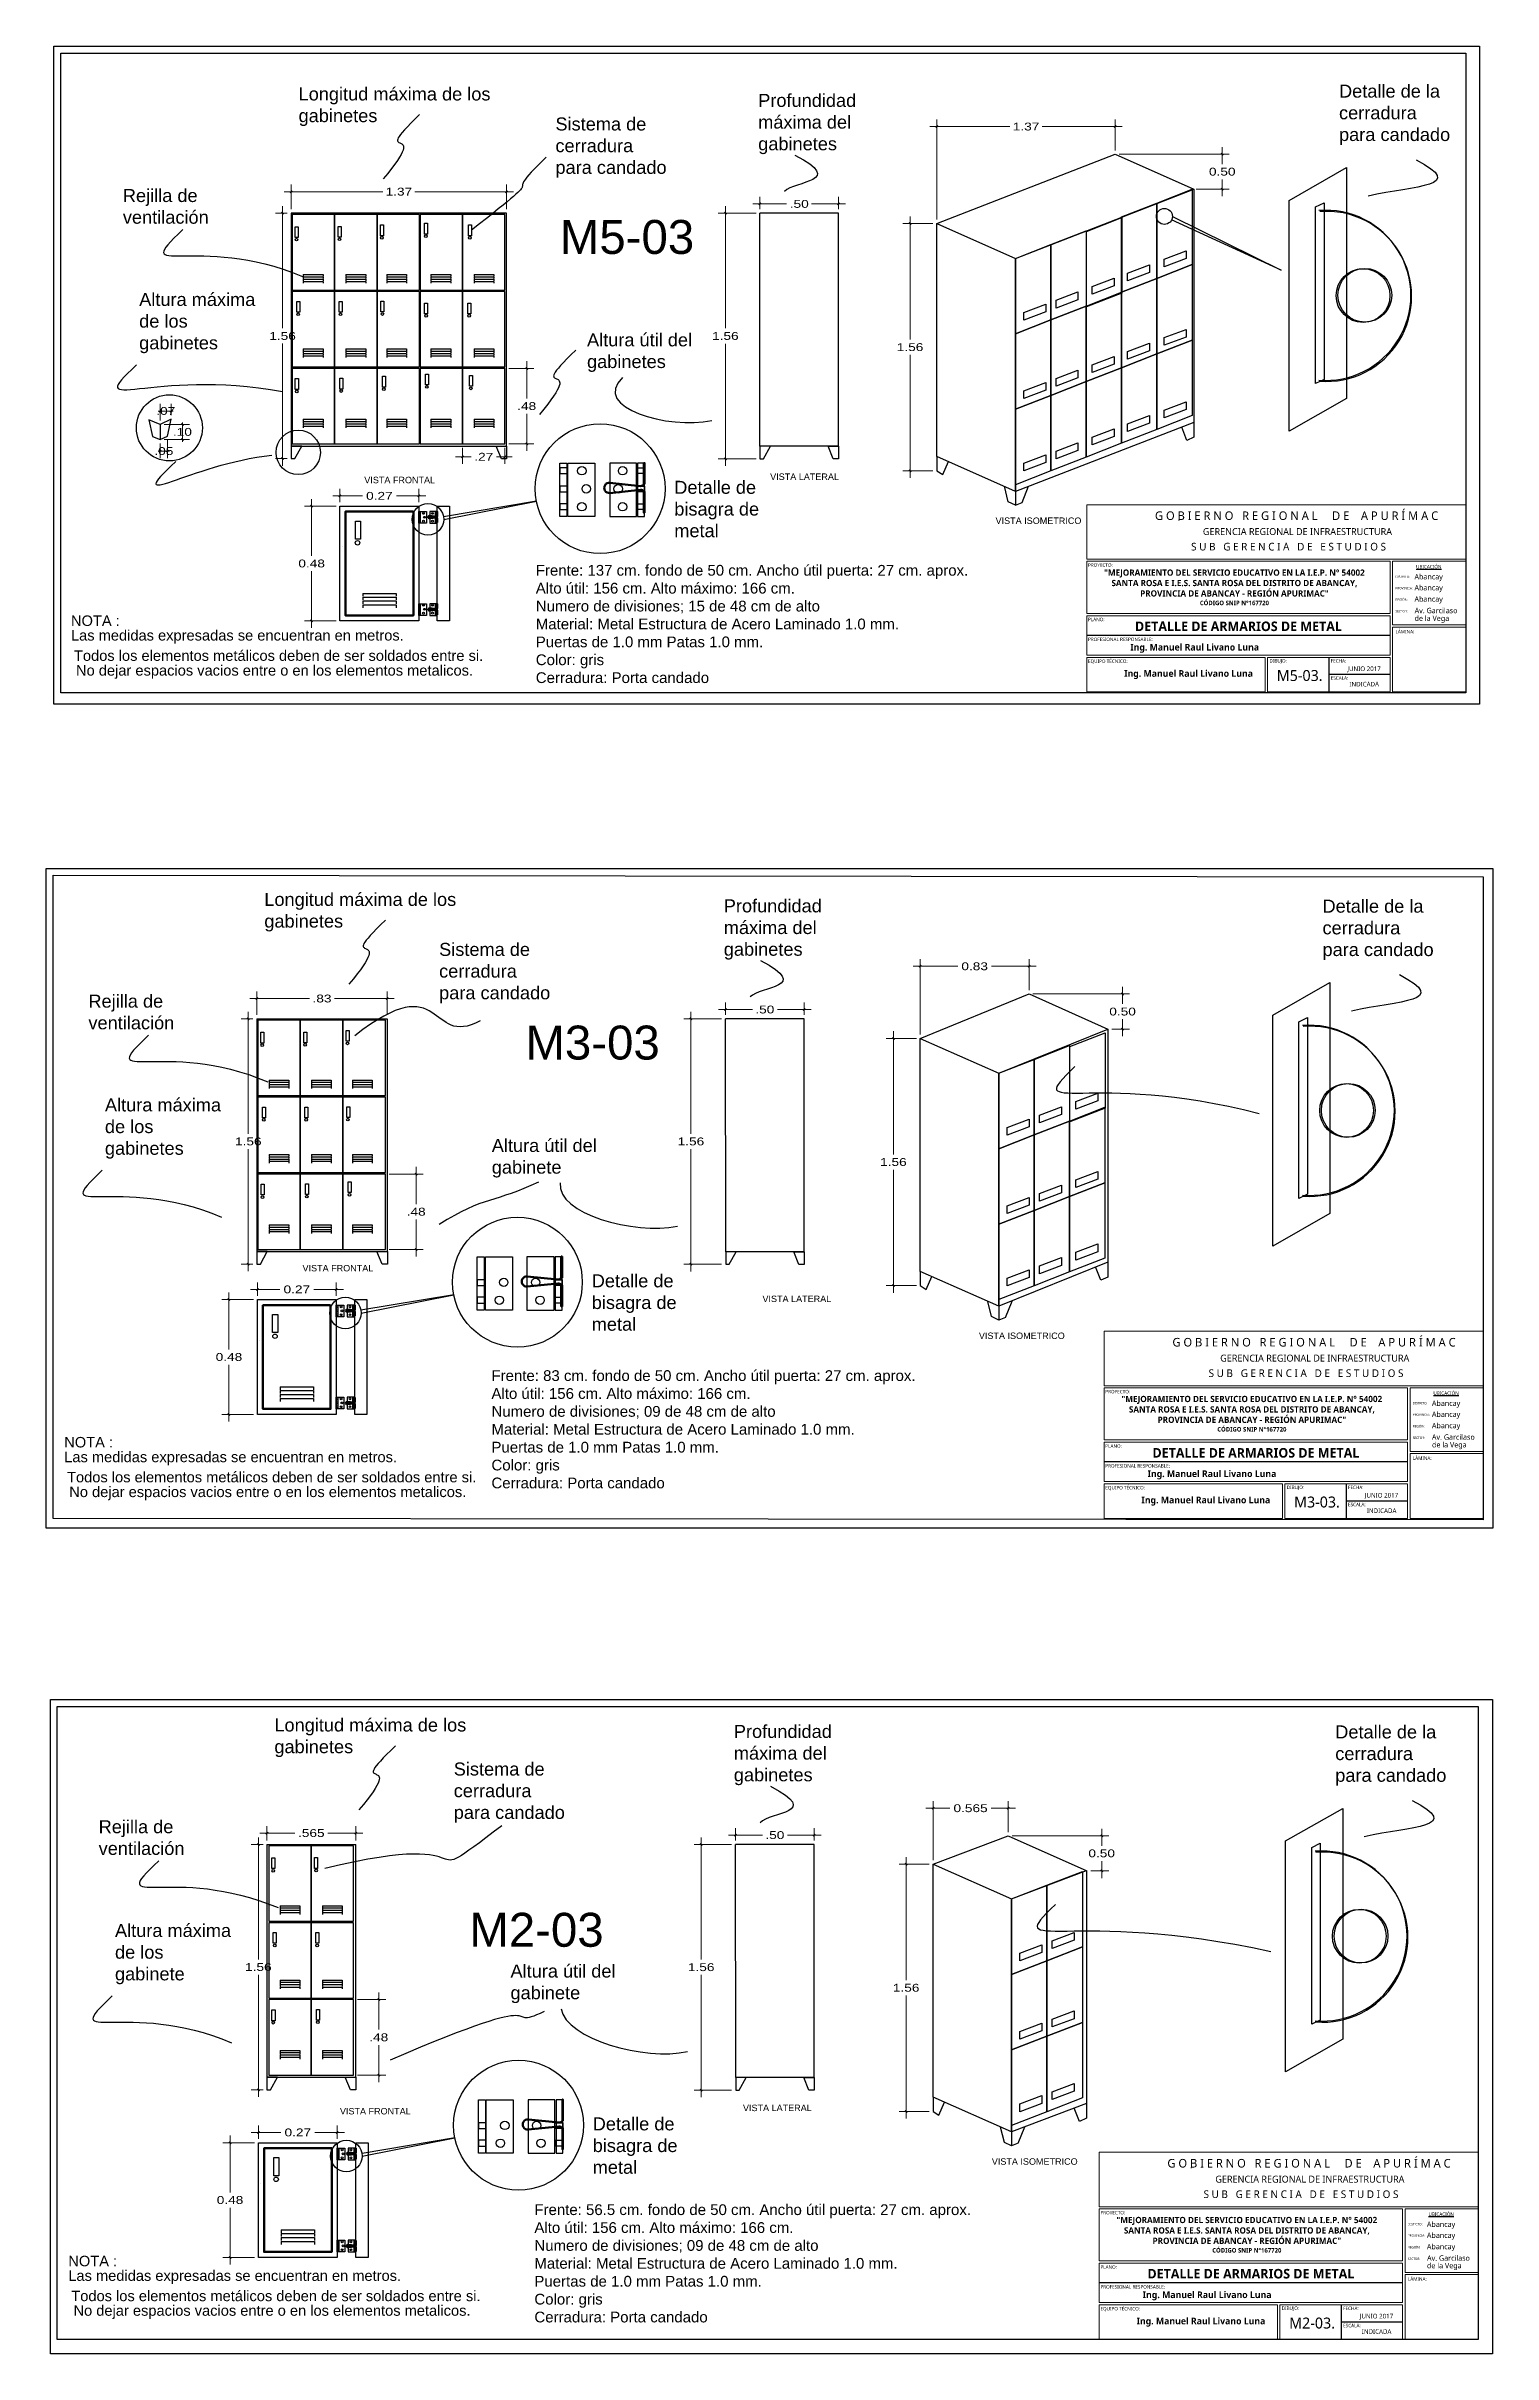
# Model space of a CAD drawing. Header units: inches. Extents: x 2.8 to 12, y 0.4 to 15.1.
import ezdxf

# ---------------------------------------------------------------- set-up
doc = ezdxf.new("R2010")
doc.units = ezdxf.units.IN
doc.header["$MEASUREMENT"] = 0
doc.layers.add('LINEAS_IND.', color=252, linetype='Continuous', lineweight=5)
doc.layers.add('MEMBRETE', color=7, linetype='Continuous')
doc.layers.add('PDF_Texto', color=7, linetype='Continuous')
doc.styles.add('Generales', font='trebuc.ttf', dxfattribs={"height": 0.1})
doc.styles.add('PDF Arial', font='arial.ttf')
doc.styles.add('Santa Rosa 1 50', font='trebuc.ttf')
doc.styles.get("Standard").update_dxf_attribs({"font": 'arial.ttf'})
doc.styles.add('TM-DIM', font='GOTHIC.TTF', dxfattribs={"width": 1.3})
doc.dimstyles.new('TM-25-4', dxfattribs={"dimscale": 0.25, "dimtxt": 0.2, "dimasz": 0.051, "dimexe": 0.18, "dimexo": 0.1, "dimgap": 0.09, "dimtad": 0, "dimtih": 1, "dimtoh": 1, "dimzin": 4, "dimdsep": 46, "dimtxsty": 'TM-DIM', "dimblk": 'OBLIQUE', "dimcen": 0.05, "dimdle": 0.18, "dimclrd": 1, "dimclre": 1, "dimclrt": 7, "dimadec": 0, "dimazin": 0, "dimtfac": 1, "dimtix": 1, "dimtmove": 2, "dimatfit": 3, "dimldrblk": 'OBLIQUE', "dimfxl": 1, "dimtolj": 1, "dimtzin": 4, "dimlwd": 0, "dimlwe": 0, "dimarcsym": 0})

msp = doc.modelspace()

# ---------------------------------------------------------------- texts
at = {"color": 3, "attachment_point": 1}
for s, width, gutter_width, heights, insert, char_height in [('Longitud máxima de los gabinetes', 1.45944, 0.414, [0.356], (4.401, 14.847), 0.08275), ('Detalle de la cerradura para candado', 0.74477, 0.414, [0], (11.02, 14.865), 0.08275), ('Profundidad máxima del gabinetes', 0.74477, 0.414, [0], (7.325, 14.806), 0.08275), ('Sistema de cerradura para candado', 0.74477, 0.414, [0], (6.035, 14.656), 0.08275), ('Rejilla de ventilación', 0.74477, 0.414, [0], (3.283, 14.201), 0.08275), ('M5-03', 0.07989, 1.08, [0], (6.063, 14.004), 0.2159), ('Altura máxima de los gabinetes', 0.74477, 0.414, [0], (3.387, 13.54), 0.08275), ('Altura útil del gabinetes', 0.74477, 0.414, [0], (6.236, 13.283), 0.08275), ('Longitud máxima de los gabinetes', 1.45944, 0.414, [0.356], (4.183, 9.724), 0.08275), ('Profundidad máxima del gabinetes', 0.74477, 0.414, [0], (7.106, 9.683), 0.08275), ('Detalle de la cerradura para candado', 0.74477, 0.414, [0], (10.915, 9.681), 0.08275), ('Sistema de cerradura para candado', 0.74477, 0.414, [0], (5.295, 9.406), 0.08275), ('Rejilla de ventilación', 0.74477, 0.414, [0], (3.064, 9.077), 0.08275), ('M3-03', 0.07989, 1.08, [0], (5.844, 8.88), 0.2159), ('Altura máxima de los gabinetes', 0.74477, 0.414, [0], (3.169, 8.417), 0.08275), ('Altura útil del gabinete', 0.74477, 0.414, [0], (5.63, 8.159), 0.08275), ('Detalle de bisagra de metal', 0.74477, 0.414, [0], (6.266, 7.298), 0.08275), ('Longitud máxima de los gabinetes', 1.45944, 0.414, [0.356], (4.247, 4.473), 0.08275), ('Profundidad máxima del gabinetes', 0.74477, 0.414, [0], (7.17, 4.432), 0.08275), ('Detalle de la cerradura para candado', 0.74477, 0.414, [0], (10.996, 4.429), 0.08275), ('Sistema de cerradura para candado', 0.74477, 0.414, [0], (5.388, 4.193), 0.08275), ('Rejilla de ventilación', 0.74477, 0.414, [0], (3.129, 3.826), 0.08275), ('M2-03', 0.07989, 1.08, [0.546], (5.487, 3.237), 0.2159), ('Altura máxima de los gabinete', 0.74477, 0.414, [0], (3.233, 3.166), 0.08275), ('Altura útil del gabinete', 0.74477, 0.414, [0], (5.749, 2.908), 0.08275), ('Detalle de bisagra de metal', 0.74477, 0.414, [0], (6.272, 1.936), 0.08275)]:
    msp.add_mtext_dynamic_manual_height_columns(s, width=width, gutter_width=gutter_width, heights=heights, dxfattribs=dict(at, insert=insert, char_height=char_height))
at = {"color": 5, "insert": (6.791, 12.345), "char_height": 0.08275, "attachment_point": 1}
msp.add_mtext_dynamic_manual_height_columns('Detalle de bisagra de metal', width=0.74477, gutter_width=0.414, heights=[0], dxfattribs=at)
at = {"char_height": 0.06827, "attachment_point": 1}
for s, insert in [('Frente: 137 cm. fondo de 50 cm. Ancho útil puerta: 27 cm. aprox.  \\PAlto útil: 156 cm. Alto máximo: 166 cm.\\PNumero de divisiones; 15 de 48 cm de alto\\PMaterial: Metal Estructura de Acero Laminado 1.0 mm. \\PPuertas de 1.0 mm Patas 1.0 mm.\\PColor: gris\\PCerradura: Porta candado', (5.91, 11.81)), ('Frente: 83 cm. fondo de 50 cm. Ancho útil puerta: 27 cm. aprox.  \\PAlto útil: 156 cm. Alto máximo: 166 cm.\\PNumero de divisiones; 09 de 48 cm de alto\\PMaterial: Metal Estructura de Acero Laminado 1.0 mm. \\PPuertas de 1.0 mm Patas 1.0 mm.\\PColor: gris\\PCerradura: Porta candado', (5.628, 6.688)), ('Frente: 56.5 cm. fondo de 50 cm. Ancho útil puerta: 27 cm. aprox.  \\PAlto útil: 156 cm. Alto máximo: 166 cm.\\PNumero de divisiones; 09 de 48 cm de alto\\PMaterial: Metal Estructura de Acero Laminado 1.0 mm. \\PPuertas de 1.0 mm Patas 1.0 mm.\\PColor: gris\\PCerradura: Porta candado', (5.901, 1.383))]:
    msp.add_mtext_dynamic_manual_height_columns(s, width=3.02648, gutter_width=0.341, heights=[0], dxfattribs=dict(at, insert=insert))
at = {"layer": 'MEMBRETE', "color": 7, "lineweight": 5, "style": 'Generales'}
for s, height, p in [('G O B I E R N O   R E G I O N A L     D E    A P U R Í M A C   ', 0.05445, (9.849, 12.096)), ('GERENCIA REGIONAL DE INFRAESTRUCTURA', 0.04415, (10.154, 12)), ('S U B   G E R E N C I A   D E   E S T U D I O S ', 0.04857, (10.079, 11.902)), ('G O B I E R N O   R E G I O N A L     D E    A P U R Í M A C   ', 0.05445, (9.96, 6.839)), ('GERENCIA REGIONAL DE INFRAESTRUCTURA', 0.04415, (10.264, 6.743)), ('S U B   G E R E N C I A   D E   E S T U D I O S ', 0.04857, (10.19, 6.645)), ('G O B I E R N O   R E G I O N A L     D E    A P U R Í M A C   ', 0.05445, (9.928, 1.617)), ('S U B   G E R E N C I A   D E   E S T U D I O S ', 0.04857, (10.158, 1.423)), ('GERENCIA REGIONAL DE INFRAESTRUCTURA', 0.04415, (10.233, 1.521))]:
    msp.add_text(s, height=height, dxfattribs=at).set_placement(p)
at = {"layer": 'MEMBRETE', "color": 7, "ltscale": 0.5, "style": 'Generales'}
for s, height, p in [('PROYECTO:', 0.0221, (9.423, 11.798)), ('PLANO:', 0.0221, (9.423, 11.452)), ('PROFESIONAL RESPONSABLE:', 0.02208, (9.423, 11.326)), ('LÁMINA:', 0.0221, (11.379, 11.375)), ('EQUIPO TÉCNICO:', 0.02208, (9.423, 11.187)), ('DIBUJO:', 0.0221, (10.577, 11.189)), ('FECHA:', 0.0221, (10.967, 11.189)), ('JUNIO 2017', 0.0294, (11.073, 11.135)), ('M5-03.', 0.0696, (10.624, 11.072)), ('ESCALA:', 0.0221, (10.967, 11.08)), ('INDICADA', 0.0294, (11.086, 11.037)), ('PROYECTO:', 0.0221, (9.533, 6.541)), ('PLANO:', 0.0221, (9.533, 6.195)), ('PROFESIONAL RESPONSABLE:', 0.02208, (9.533, 6.069)), ('LÁMINA:', 0.0221, (11.489, 6.118)), ('EQUIPO TÉCNICO:', 0.02208, (9.533, 5.93)), ('DIBUJO:', 0.0221, (10.687, 5.932)), ('M3-03.', 0.0696, (10.734, 5.815)), ('FECHA:', 0.0221, (11.077, 5.932)), ('JUNIO 2017', 0.0294, (11.184, 5.878)), ('ESCALA:', 0.0221, (11.077, 5.823)), ('INDICADA', 0.0294, (11.197, 5.78)), ('PROYECTO:', 0.0221, (9.502, 1.319)), ('PLANO:', 0.0221, (9.502, 0.973)), ('LÁMINA:', 0.0221, (11.458, 0.897)), ('PROFESIONAL RESPONSABLE:', 0.02208, (9.502, 0.847)), ('EQUIPO TÉCNICO:', 0.02208, (9.502, 0.708)), ('DIBUJO:', 0.0221, (10.655, 0.711)), ('M2-03.', 0.0696, (10.703, 0.593)), ('FECHA:', 0.0221, (11.046, 0.71)), ('ESCALA:', 0.0221, (11.046, 0.601)), ('JUNIO 2017', 0.0294, (11.152, 0.657)), ('INDICADA', 0.0294, (11.165, 0.559))]:
    msp.add_text(s, height=height, dxfattribs=at).set_placement(p)
at = {"layer": 'MEMBRETE', "color": 7, "style": 'Santa Rosa 1 50'}
for s, height, p in [('DISTRITO:', 0.0147, (11.379, 11.728)), ('Abancay', 0.034, (11.5, 11.718)), ('%%UUBICACIÓN', 0.02208, (11.51, 11.788)), ('PROVINCIA:', 0.0147, (11.379, 11.655)), ('REGIÓN:', 0.0147, (11.379, 11.582)), ('Abancay', 0.034, (11.5, 11.648)), ('Abancay', 0.034, (11.5, 11.576)), ('SECTOR:', 0.0147, (11.379, 11.508)), ('Av. Garcilaso  ', 0.03403, (11.501, 11.503)), (' de la Vega ', 0.03403, (11.489, 11.454)), ('DISTRITO:', 0.0147, (11.489, 6.471)), ('Abancay', 0.034, (11.611, 6.461)), ('%%UUBICACIÓN', 0.02208, (11.62, 6.531)), ('PROVINCIA:', 0.0147, (11.489, 6.398)), ('REGIÓN:', 0.0147, (11.489, 6.325)), ('Abancay', 0.034, (11.611, 6.391)), ('Abancay', 0.034, (11.611, 6.319)), ('SECTOR:', 0.0147, (11.489, 6.251)), ('Av. Garcilaso  ', 0.03403, (11.611, 6.246)), (' de la Vega ', 0.03403, (11.6, 6.197)), ('%%UUBICACIÓN', 0.02208, (11.589, 1.309)), ('DISTRITO:', 0.0147, (11.458, 1.249)), ('PROVINCIA:', 0.0147, (11.458, 1.177)), ('Abancay', 0.034, (11.579, 1.239)), ('Abancay', 0.034, (11.579, 1.169)), ('REGIÓN:', 0.0147, (11.458, 1.103)), ('SECTOR:', 0.0147, (11.458, 1.029)), ('Abancay', 0.034, (11.579, 1.097)), ('Av. Garcilaso  ', 0.03403, (11.58, 1.024)), (' de la Vega ', 0.03403, (11.568, 0.976))]:
    msp.add_text(s, height=height, dxfattribs=at).set_placement(p)
at = {"layer": 'MEMBRETE', "color": 7, "ltscale": 0.5, "attachment_point": 1, "style": 'Generales'}
for s, insert, char_height, width in [('\\pxqc;{\\fTrebuchet MS|b1|i0|c0|p34;\\H0.6891x;"MEJORAMIENTO DEL SERVICIO EDUCATIVO EN LA I.E.P. N° 54002 \\PSANTA ROSA E I.E.S. SANTA ROSA DEL DISTRITO DE ABANCAY, \\PPROVINCIA DE ABANCAY - REGIÓN APURIMAC"\\H1.4512x;\\P\\H0.49222x;CÓDIGO SNIP N°167720}', (9.383, 11.781), 0.05762, 1.94287), ('{\\fTrebuchet MS|b1|i0|c0|p34;DETALLE DE ARMARIOS DE METAL}', (9.722, 11.45), 0.06082, 1.45532), ('{\\fTrebuchet MS|b1|i0|c0|p34;\\H0.88598x;Ing. Manuel Raul Livano Luna}', (9.692, 11.308), 0.04802, 1.49447), ('{\\fTrebuchet MS|b1|i0|c0|p34;\\H0.88598x;Ing. Manuel Raul Livano Luna}', (9.653, 11.141), 0.04802, 1.49447), ('\\pxqc;{\\fTrebuchet MS|b1|i0|c0|p34;\\H0.6891x;"MEJORAMIENTO DEL SERVICIO EDUCATIVO EN LA I.E.P. N° 54002 \\PSANTA ROSA E I.E.S. SANTA ROSA DEL DISTRITO DE ABANCAY, \\PPROVINCIA DE ABANCAY - REGIÓN APURIMAC"\\H1.4512x;\\P\\H0.49222x;CÓDIGO SNIP N°167720}', (9.494, 6.525), 0.05762, 1.94287), ('{\\fTrebuchet MS|b1|i0|c0|p34;DETALLE DE ARMARIOS DE METAL}', (9.833, 6.193), 0.06082, 1.45532), ('{\\fTrebuchet MS|b1|i0|c0|p34;\\H0.88598x;Ing. Manuel Raul Livano Luna}', (9.802, 6.051), 0.04802, 1.49447), ('{\\fTrebuchet MS|b1|i0|c0|p34;\\H0.88598x;Ing. Manuel Raul Livano Luna}', (9.763, 5.884), 0.04802, 1.49447), ('\\pxqc;{\\fTrebuchet MS|b1|i0|c0|p34;\\H0.6891x;"MEJORAMIENTO DEL SERVICIO EDUCATIVO EN LA I.E.P. N° 54002 \\PSANTA ROSA E I.E.S. SANTA ROSA DEL DISTRITO DE ABANCAY, \\PPROVINCIA DE ABANCAY - REGIÓN APURIMAC"\\H1.4512x;\\P\\H0.49222x;CÓDIGO SNIP N°167720}', (9.462, 1.303), 0.05762, 1.94287), ('{\\fTrebuchet MS|b1|i0|c0|p34;DETALLE DE ARMARIOS DE METAL}', (9.801, 0.972), 0.06082, 1.45532), ('{\\fTrebuchet MS|b1|i0|c0|p34;\\H0.88598x;Ing. Manuel Raul Livano Luna}', (9.771, 0.829), 0.04802, 1.49447), ('{\\fTrebuchet MS|b1|i0|c0|p34;\\H0.88598x;Ing. Manuel Raul Livano Luna}', (9.732, 0.662), 0.04802, 1.49447)]:
    msp.add_mtext(s, dxfattribs=dict(at, insert=insert, char_height=char_height, width=width))
at = {"layer": 'PDF_Texto', "attachment_point": 7, "style": 'PDF Arial'}
for s, insert, char_height in [('VISTA FRONTAL', (4.819, 12.329), 0.04115), ('VISTA LATERAL', (7.401, 12.35), 0.04115), ('NOTA :', (2.953, 11.421), 0.0667), ('Las medidas expresadas se encuentran en metros.', (2.953, 11.309), 0.06666), ('Todos los elementos metálicos deben de ser soldados entre si.', (2.972, 11.199), 0.06666), ('No dejar espacios vacios entre o en los elementos metalicos.', (2.985, 11.086), 0.06666), ('VISTA LATERAL', (7.352, 7.121), 0.04115), ('NOTA :', (2.91, 6.196), 0.0667), ('Las medidas expresadas se encuentran en metros.', (2.91, 6.083), 0.06666), ('Todos los elementos metálicos deben de ser soldados entre si.', (2.928, 5.974), 0.06666), ('No dejar espacios vacios entre o en los elementos metalicos.', (2.942, 5.861), 0.06666), ('VISTA FRONTAL', (4.664, 1.954), 0.04115), ('VISTA LATERAL', (7.228, 1.975), 0.04115), ('NOTA :', (2.936, 0.988), 0.0667), ('Las medidas expresadas se encuentran en metros.', (2.936, 0.876), 0.06666), ('Todos los elementos metálicos deben de ser soldados entre si.', (2.955, 0.766), 0.06666), ('No dejar espacios vacios entre o en los elementos metalicos.', (2.969, 0.654), 0.06666)]:
    msp.add_mtext(s, dxfattribs=dict(at, insert=insert, char_height=char_height))
at = {"layer": 'PDF_Texto', "color": 5, "char_height": 0.04115, "attachment_point": 7, "style": 'PDF Arial'}
for insert in [(8.835, 12.07), (8.729, 6.886), (8.811, 1.634)]:
    msp.add_mtext('VISTA ISOMETRICO', dxfattribs=dict(at, insert=insert))
at = {"layer": 'PDF_Texto', "color": 3, "insert": (4.426, 7.316), "char_height": 0.04115, "attachment_point": 7, "style": 'PDF Arial'}
msp.add_mtext('VISTA FRONTAL', dxfattribs=at)

# ---------------------------------------------------------------- blocks, each defined once
blk = doc.blocks.new('_Oblique')
at = {"color": 0, "linetype": 'ByBlock', "lineweight": -2}
blk.add_line((-0.5, -0.5), (0.5, 0.5), dxfattribs=at)
blk = doc.blocks.new('*D2')
at = {"color": 1, "lineweight": 0, "transparency": 16777216}
for p, q in [((4.309, 14.184), (4.936, 14.184)), ((4.354, 14.072), (4.354, 14.229)), ((5.769, 14.184), (5.141, 14.184)), ((5.724, 14.072), (5.724, 14.229))]:
    blk.add_line(p, q, dxfattribs=at)
at = {"layer": 'Defpoints', "color": 0, "transparency": 16777216}
for p in [(5.724, 14.184), (4.354, 14.047), (5.724, 14.047)]:
    blk.add_point(p, dxfattribs=at)
at = {"color": 1, "lineweight": 0, "transparency": 16777216, "xscale": 0.01275, "yscale": 0.01275, "zscale": 0.01275, "rotation": 180}
blk.add_blockref('_Oblique', (4.354, 14.184), dxfattribs=at)
at = {"color": 1, "lineweight": 0, "transparency": 16777216, "xscale": 0.01275, "yscale": 0.01275, "zscale": 0.01275}
blk.add_blockref('_Oblique', (5.724, 14.184), dxfattribs=at)
at = {"color": 7, "transparency": 16777216, "insert": (5.039, 14.184), "char_height": 0.05, "attachment_point": 5, "style": 'TM-DIM'}
blk.add_mtext('\\A1;1.37', dxfattribs=at)
blk = doc.blocks.new('*D7')
at = {"color": 1, "lineweight": 0, "transparency": 16777216}
for p, q in [((5.852, 13.105), (5.852, 12.869)), ((5.739, 13.06), (5.897, 13.06)), ((5.852, 12.535), (5.852, 12.771)), ((5.739, 12.58), (5.897, 12.58))]:
    blk.add_line(p, q, dxfattribs=at)
at = {"layer": 'Defpoints', "color": 0, "transparency": 16777216}
for p in [(5.714, 13.06), (5.714, 12.58), (5.852, 12.58)]:
    blk.add_point(p, dxfattribs=at)
at = {"color": 1, "lineweight": 0, "transparency": 16777216, "xscale": 0.01275, "yscale": 0.01275, "zscale": 0.01275}
for p, rotation in [((5.852, 13.06), 90), ((5.852, 12.58), 270)]:
    blk.add_blockref('_Oblique', p, dxfattribs=dict(at, rotation=rotation))
at = {"color": 7, "transparency": 16777216, "insert": (5.852, 12.82), "char_height": 0.05, "attachment_point": 5, "style": 'TM-DIM'}
blk.add_mtext('\\A1;.48', dxfattribs=at)
blk = doc.blocks.new('*D8')
at = {"color": 1, "lineweight": 0, "transparency": 16777216}
for p, q in [((5.399, 12.498), (5.499, 12.498)), ((5.444, 12.555), (5.444, 12.453)), ((5.759, 12.498), (5.659, 12.498)), ((5.714, 12.555), (5.714, 12.453))]:
    blk.add_line(p, q, dxfattribs=at)
at = {"layer": 'Defpoints', "color": 0, "transparency": 16777216}
for p in [(5.444, 12.58), (5.444, 12.498), (5.714, 12.58)]:
    blk.add_point(p, dxfattribs=at)
at = {"color": 1, "lineweight": 0, "transparency": 16777216, "xscale": 0.01275, "yscale": 0.01275, "zscale": 0.01275, "rotation": 180}
blk.add_blockref('_Oblique', (5.444, 12.498), dxfattribs=at)
at = {"color": 1, "lineweight": 0, "transparency": 16777216, "xscale": 0.01275, "yscale": 0.01275, "zscale": 0.01275}
blk.add_blockref('_Oblique', (5.714, 12.498), dxfattribs=at)
at = {"color": 7, "transparency": 16777216, "insert": (5.579, 12.498), "char_height": 0.05, "attachment_point": 5, "style": 'TM-DIM'}
blk.add_mtext('\\A1;.27', dxfattribs=at)
blk = doc.blocks.new('*D9')
at = {"color": 1, "lineweight": 0, "transparency": 16777216}
for p, q in [((4.299, 14.092), (4.299, 13.315)), ((4.329, 14.047), (4.254, 14.047)), ((4.299, 12.441), (4.299, 13.218)), ((4.329, 12.486), (4.254, 12.486))]:
    blk.add_line(p, q, dxfattribs=at)
at = {"layer": 'Defpoints', "color": 0, "transparency": 16777216}
for p in [(4.354, 14.047), (4.299, 12.486), (4.354, 12.486)]:
    blk.add_point(p, dxfattribs=at)
at = {"color": 1, "lineweight": 0, "transparency": 16777216, "xscale": 0.01275, "yscale": 0.01275, "zscale": 0.01275}
for p, rotation in [((4.299, 14.047), 90), ((4.299, 12.486), 270)]:
    blk.add_blockref('_Oblique', p, dxfattribs=dict(at, rotation=rotation))
at = {"color": 7, "transparency": 16777216, "insert": (4.299, 13.266), "char_height": 0.05, "attachment_point": 5, "style": 'TM-DIM'}
blk.add_mtext('\\A1;1.56', dxfattribs=at)
blk = doc.blocks.new('*D10')
at = {"color": 1, "lineweight": 0, "transparency": 16777216}
for p, q in [((7.291, 14.106), (7.506, 14.106)), ((7.336, 14.072), (7.336, 14.151)), ((7.881, 14.106), (7.665, 14.106)), ((7.836, 14.072), (7.836, 14.151))]:
    blk.add_line(p, q, dxfattribs=at)
at = {"layer": 'Defpoints', "color": 0, "transparency": 16777216}
for p in [(7.836, 14.106), (7.336, 14.047), (7.836, 14.047)]:
    blk.add_point(p, dxfattribs=at)
at = {"color": 1, "lineweight": 0, "transparency": 16777216, "xscale": 0.01275, "yscale": 0.01275, "zscale": 0.01275, "rotation": 180}
blk.add_blockref('_Oblique', (7.336, 14.106), dxfattribs=at)
at = {"color": 1, "lineweight": 0, "transparency": 16777216, "xscale": 0.01275, "yscale": 0.01275, "zscale": 0.01275}
blk.add_blockref('_Oblique', (7.836, 14.106), dxfattribs=at)
at = {"color": 7, "transparency": 16777216, "insert": (7.586, 14.106), "char_height": 0.05, "attachment_point": 5, "style": 'TM-DIM'}
blk.add_mtext('\\A1;.50', dxfattribs=at)
blk = doc.blocks.new('*D11')
at = {"color": 1, "lineweight": 0, "transparency": 16777216}
for p, q in [((7.116, 14.092), (7.116, 13.315)), ((7.311, 14.047), (7.071, 14.047)), ((7.116, 12.44), (7.116, 13.217)), ((7.311, 12.485), (7.071, 12.485))]:
    blk.add_line(p, q, dxfattribs=at)
at = {"layer": 'Defpoints', "color": 0, "transparency": 16777216}
for p in [(7.336, 14.047), (7.116, 12.485), (7.336, 12.485)]:
    blk.add_point(p, dxfattribs=at)
at = {"color": 1, "lineweight": 0, "transparency": 16777216, "xscale": 0.01275, "yscale": 0.01275, "zscale": 0.01275}
for p, rotation in [((7.116, 14.047), 90), ((7.116, 12.485), 270)]:
    blk.add_blockref('_Oblique', p, dxfattribs=dict(at, rotation=rotation))
at = {"color": 7, "transparency": 16777216, "insert": (7.116, 13.266), "char_height": 0.05, "attachment_point": 5, "style": 'TM-DIM'}
blk.add_mtext('\\A1;1.56', dxfattribs=at)
blk = doc.blocks.new('*D12')
at = {"color": 1, "lineweight": 0, "transparency": 16777216}
for p, q in [((4.081, 8.968), (4.081, 8.192)), ((4.11, 8.923), (4.036, 8.923)), ((4.081, 7.318), (4.081, 8.095)), ((4.11, 7.363), (4.036, 7.363))]:
    blk.add_line(p, q, dxfattribs=at)
at = {"layer": 'Defpoints', "color": 0, "transparency": 16777216}
for p in [(4.135, 8.923), (4.081, 7.363), (4.135, 7.363)]:
    blk.add_point(p, dxfattribs=at)
at = {"color": 1, "lineweight": 0, "transparency": 16777216, "xscale": 0.01275, "yscale": 0.01275, "zscale": 0.01275}
for p, rotation in [((4.081, 8.923), 90), ((4.081, 7.363), 270)]:
    blk.add_blockref('_Oblique', p, dxfattribs=dict(at, rotation=rotation))
at = {"color": 7, "transparency": 16777216, "insert": (4.081, 8.143), "char_height": 0.05, "attachment_point": 5, "style": 'TM-DIM'}
blk.add_mtext('\\A1;1.56', dxfattribs=at)
blk = doc.blocks.new('*D13')
at = {"color": 1, "lineweight": 0, "transparency": 16777216}
for p, q in [((7.072, 8.982), (7.288, 8.982)), ((7.117, 8.948), (7.117, 9.027)), ((7.662, 8.982), (7.447, 8.982)), ((7.617, 8.948), (7.617, 9.027))]:
    blk.add_line(p, q, dxfattribs=at)
at = {"layer": 'Defpoints', "color": 0, "transparency": 16777216}
for p in [(7.617, 8.982), (7.117, 8.923), (7.617, 8.923)]:
    blk.add_point(p, dxfattribs=at)
at = {"color": 1, "lineweight": 0, "transparency": 16777216, "xscale": 0.01275, "yscale": 0.01275, "zscale": 0.01275, "rotation": 180}
blk.add_blockref('_Oblique', (7.117, 8.982), dxfattribs=at)
at = {"color": 1, "lineweight": 0, "transparency": 16777216, "xscale": 0.01275, "yscale": 0.01275, "zscale": 0.01275}
blk.add_blockref('_Oblique', (7.617, 8.982), dxfattribs=at)
at = {"color": 7, "transparency": 16777216, "insert": (7.367, 8.982), "char_height": 0.05, "attachment_point": 5, "style": 'TM-DIM'}
blk.add_mtext('\\A1;.50', dxfattribs=at)
blk = doc.blocks.new('*D14')
at = {"color": 1, "lineweight": 0, "transparency": 16777216}
for p, q in [((6.897, 8.968), (6.897, 8.191)), ((7.092, 8.923), (6.852, 8.923)), ((6.897, 7.317), (6.897, 8.094)), ((7.092, 7.362), (6.852, 7.362))]:
    blk.add_line(p, q, dxfattribs=at)
at = {"layer": 'Defpoints', "color": 0, "transparency": 16777216}
for p in [(7.117, 8.923), (6.897, 7.362), (7.117, 7.362)]:
    blk.add_point(p, dxfattribs=at)
at = {"color": 1, "lineweight": 0, "transparency": 16777216, "xscale": 0.01275, "yscale": 0.01275, "zscale": 0.01275}
for p, rotation in [((6.897, 8.923), 90), ((6.897, 7.362), 270)]:
    blk.add_blockref('_Oblique', p, dxfattribs=dict(at, rotation=rotation))
at = {"color": 7, "transparency": 16777216, "insert": (6.897, 8.143), "char_height": 0.05, "attachment_point": 5, "style": 'TM-DIM'}
blk.add_mtext('\\A1;1.56', dxfattribs=at)
blk = doc.blocks.new('*D15')
at = {"color": 1, "lineweight": 0, "transparency": 16777216}
for p, q in [((4.175, 3.672), (4.1, 3.672)), ((4.145, 3.717), (4.145, 2.941)), ((4.145, 2.067), (4.145, 2.843)), ((4.175, 2.112), (4.1, 2.112))]:
    blk.add_line(p, q, dxfattribs=at)
at = {"layer": 'Defpoints', "color": 0, "transparency": 16777216}
for p in [(4.2, 3.672), (4.145, 2.112), (4.2, 2.112)]:
    blk.add_point(p, dxfattribs=at)
at = {"color": 1, "lineweight": 0, "transparency": 16777216, "xscale": 0.01275, "yscale": 0.01275, "zscale": 0.01275}
for p, rotation in [((4.145, 3.672), 90), ((4.145, 2.112), 270)]:
    blk.add_blockref('_Oblique', p, dxfattribs=dict(at, rotation=rotation))
at = {"color": 7, "transparency": 16777216, "insert": (4.145, 2.892), "char_height": 0.05, "attachment_point": 5, "style": 'TM-DIM'}
blk.add_mtext('\\A1;1.56', dxfattribs=at)
blk = doc.blocks.new('*D16')
at = {"color": 1, "lineweight": 0, "transparency": 16777216}
for p, q in [((7.136, 3.731), (7.352, 3.731)), ((7.181, 3.697), (7.181, 3.776)), ((7.726, 3.731), (7.511, 3.731)), ((7.681, 3.697), (7.681, 3.776))]:
    blk.add_line(p, q, dxfattribs=at)
at = {"layer": 'Defpoints', "color": 0, "transparency": 16777216}
for p in [(7.181, 3.672), (7.681, 3.731), (7.681, 3.672)]:
    blk.add_point(p, dxfattribs=at)
at = {"color": 1, "lineweight": 0, "transparency": 16777216, "xscale": 0.01275, "yscale": 0.01275, "zscale": 0.01275, "rotation": 180}
blk.add_blockref('_Oblique', (7.181, 3.731), dxfattribs=at)
at = {"color": 1, "lineweight": 0, "transparency": 16777216, "xscale": 0.01275, "yscale": 0.01275, "zscale": 0.01275}
blk.add_blockref('_Oblique', (7.681, 3.731), dxfattribs=at)
at = {"color": 7, "transparency": 16777216, "insert": (7.431, 3.731), "char_height": 0.05, "attachment_point": 5, "style": 'TM-DIM'}
blk.add_mtext('\\A1;.50', dxfattribs=at)
blk = doc.blocks.new('*D17')
at = {"color": 1, "lineweight": 0, "transparency": 16777216}
for p, q in [((7.156, 3.672), (6.917, 3.672)), ((6.962, 3.717), (6.962, 2.94)), ((6.962, 2.065), (6.962, 2.843)), ((7.156, 2.11), (6.917, 2.11))]:
    blk.add_line(p, q, dxfattribs=at)
at = {"layer": 'Defpoints', "color": 0, "transparency": 16777216}
for p in [(7.181, 3.672), (6.962, 2.11), (7.181, 2.11)]:
    blk.add_point(p, dxfattribs=at)
at = {"color": 1, "lineweight": 0, "transparency": 16777216, "xscale": 0.01275, "yscale": 0.01275, "zscale": 0.01275}
for p, rotation in [((6.962, 3.672), 90), ((6.962, 2.11), 270)]:
    blk.add_blockref('_Oblique', p, dxfattribs=dict(at, rotation=rotation))
at = {"color": 7, "transparency": 16777216, "insert": (6.962, 2.891), "char_height": 0.05, "attachment_point": 5, "style": 'TM-DIM'}
blk.add_mtext('\\A1;1.56', dxfattribs=at)
blk = doc.blocks.new('*D18')
at = {"color": 1, "lineweight": 0, "transparency": 16777216}
for p, q in [((4.09, 9.052), (4.471, 9.052)), ((4.135, 8.948), (4.135, 9.097)), ((5.01, 9.052), (4.63, 9.052)), ((4.965, 8.948), (4.965, 9.097))]:
    blk.add_line(p, q, dxfattribs=at)
at = {"layer": 'Defpoints', "color": 0, "transparency": 16777216}
for p in [(4.965, 9.052), (4.135, 8.923), (4.965, 8.923)]:
    blk.add_point(p, dxfattribs=at)
at = {"color": 1, "lineweight": 0, "transparency": 16777216, "xscale": 0.01275, "yscale": 0.01275, "zscale": 0.01275, "rotation": 180}
blk.add_blockref('_Oblique', (4.135, 9.052), dxfattribs=at)
at = {"color": 1, "lineweight": 0, "transparency": 16777216, "xscale": 0.01275, "yscale": 0.01275, "zscale": 0.01275}
blk.add_blockref('_Oblique', (4.965, 9.052), dxfattribs=at)
at = {"color": 7, "transparency": 16777216, "insert": (4.55, 9.052), "char_height": 0.05, "attachment_point": 5, "style": 'TM-DIM'}
blk.add_mtext('\\A1;.83', dxfattribs=at)
blk = doc.blocks.new('*D19')
at = {"color": 1, "lineweight": 0, "transparency": 16777216}
for p, q in [((4.978, 7.936), (5.194, 7.936)), ((5.149, 7.981), (5.149, 7.745)), ((5.149, 7.411), (5.149, 7.647)), ((4.978, 7.456), (5.194, 7.456))]:
    blk.add_line(p, q, dxfattribs=at)
at = {"layer": 'Defpoints', "color": 0, "transparency": 16777216}
for p in [(4.953, 7.936), (4.953, 7.456), (5.149, 7.456)]:
    blk.add_point(p, dxfattribs=at)
at = {"color": 1, "lineweight": 0, "transparency": 16777216, "xscale": 0.01275, "yscale": 0.01275, "zscale": 0.01275}
for p, rotation in [((5.149, 7.936), 90), ((5.149, 7.456), 270)]:
    blk.add_blockref('_Oblique', p, dxfattribs=dict(at, rotation=rotation))
at = {"color": 7, "transparency": 16777216, "insert": (5.149, 7.696), "char_height": 0.05, "attachment_point": 5, "style": 'TM-DIM'}
blk.add_mtext('\\A1;.48', dxfattribs=at)
blk = doc.blocks.new('*D20')
at = {"color": 1, "lineweight": 0, "transparency": 16777216}
for p, q in [((4.155, 3.744), (4.378, 3.744)), ((4.2, 3.697), (4.2, 3.789)), ((4.81, 3.744), (4.586, 3.744)), ((4.765, 3.697), (4.765, 3.789))]:
    blk.add_line(p, q, dxfattribs=at)
at = {"layer": 'Defpoints', "color": 0, "transparency": 16777216}
for p in [(4.2, 3.672), (4.765, 3.744), (4.765, 3.672)]:
    blk.add_point(p, dxfattribs=at)
at = {"color": 1, "lineweight": 0, "transparency": 16777216, "xscale": 0.01275, "yscale": 0.01275, "zscale": 0.01275, "rotation": 180}
blk.add_blockref('_Oblique', (4.2, 3.744), dxfattribs=at)
at = {"color": 1, "lineweight": 0, "transparency": 16777216, "xscale": 0.01275, "yscale": 0.01275, "zscale": 0.01275}
blk.add_blockref('_Oblique', (4.765, 3.744), dxfattribs=at)
at = {"color": 7, "transparency": 16777216, "insert": (4.482, 3.744), "char_height": 0.05, "width": 0.19623, "attachment_point": 5, "style": 'TM-DIM'}
blk.add_mtext('\\A1;.565', dxfattribs=at)
blk = doc.blocks.new('*D21')
at = {"color": 1, "lineweight": 0, "transparency": 16777216}
for p, q in [((4.776, 2.685), (4.956, 2.685)), ((4.911, 2.73), (4.911, 2.494)), ((4.911, 2.16), (4.911, 2.396)), ((4.776, 2.205), (4.956, 2.205))]:
    blk.add_line(p, q, dxfattribs=at)
at = {"layer": 'Defpoints', "color": 0, "transparency": 16777216}
for p in [(4.751, 2.685), (4.911, 2.685), (4.751, 2.205)]:
    blk.add_point(p, dxfattribs=at)
at = {"color": 1, "lineweight": 0, "transparency": 16777216, "xscale": 0.01275, "yscale": 0.01275, "zscale": 0.01275}
for p, rotation in [((4.911, 2.685), 90), ((4.911, 2.205), 270)]:
    blk.add_blockref('_Oblique', p, dxfattribs=dict(at, rotation=rotation))
at = {"color": 7, "transparency": 16777216, "insert": (4.911, 2.445), "char_height": 0.05, "attachment_point": 5, "style": 'TM-DIM'}
blk.add_mtext('\\A1;.48', dxfattribs=at)
blk = doc.blocks.new('*D22')
at = {"color": 1, "lineweight": 0, "transparency": 16777216}
for p, q in [((3.546, 12.704), (3.707, 12.704)), ((3.662, 12.704), (3.662, 12.717)), ((3.662, 12.704), (3.662, 12.607)), ((3.546, 12.607), (3.707, 12.607)), ((3.662, 12.607), (3.662, 12.594))]:
    blk.add_line(p, q, dxfattribs=at)
at = {"layer": 'Defpoints', "color": 0, "transparency": 16777216}
for p in [(3.521, 12.704), (3.521, 12.607), (3.662, 12.607)]:
    blk.add_point(p, dxfattribs=at)
at = {"color": 1, "lineweight": 0, "transparency": 16777216, "xscale": 0.01275, "yscale": 0.01275, "zscale": 0.01275}
for p, rotation in [((3.662, 12.704), 270), ((3.662, 12.607), 90)]:
    blk.add_blockref('_Oblique', p, dxfattribs=dict(at, rotation=rotation))
at = {"color": 7, "transparency": 16777216, "insert": (3.662, 12.656), "char_height": 0.05, "attachment_point": 5, "style": 'TM-DIM'}
blk.add_mtext('\\A1;.10', dxfattribs=at)
blk = doc.blocks.new('*D23')
at = {"color": 1, "lineweight": 0, "transparency": 16777216}
for p, q in [((3.521, 12.789), (3.508, 12.789)), ((3.521, 12.729), (3.521, 12.834)), ((3.521, 12.789), (3.591, 12.789)), ((3.591, 12.762), (3.591, 12.834)), ((3.591, 12.789), (3.604, 12.789))]:
    blk.add_line(p, q, dxfattribs=at)
at = {"layer": 'Defpoints', "color": 0, "transparency": 16777216}
for p in [(3.591, 12.789), (3.521, 12.704), (3.591, 12.737)]:
    blk.add_point(p, dxfattribs=at)
at = {"color": 1, "lineweight": 0, "transparency": 16777216, "xscale": 0.01275, "yscale": 0.01275, "zscale": 0.01275}
blk.add_blockref('_Oblique', (3.521, 12.789), dxfattribs=at)
at = {"color": 1, "lineweight": 0, "transparency": 16777216, "xscale": 0.01275, "yscale": 0.01275, "zscale": 0.01275, "rotation": 180}
blk.add_blockref('_Oblique', (3.591, 12.789), dxfattribs=at)
at = {"color": 7, "transparency": 16777216, "insert": (3.556, 12.789), "char_height": 0.05, "attachment_point": 5, "style": 'TM-DIM'}
blk.add_mtext('\\A1;.07', dxfattribs=at)
blk = doc.blocks.new('*D24')
at = {"color": 1, "lineweight": 0, "transparency": 16777216}
for p, q in [((3.521, 12.534), (3.508, 12.534)), ((3.521, 12.582), (3.521, 12.489)), ((3.521, 12.534), (3.566, 12.534)), ((3.566, 12.603), (3.566, 12.489)), ((3.566, 12.534), (3.579, 12.534))]:
    blk.add_line(p, q, dxfattribs=at)
at = {"layer": 'Defpoints', "color": 0, "transparency": 16777216}
for p in [(3.566, 12.628), (3.521, 12.607), (3.566, 12.534)]:
    blk.add_point(p, dxfattribs=at)
at = {"color": 1, "lineweight": 0, "transparency": 16777216, "xscale": 0.01275, "yscale": 0.01275, "zscale": 0.01275}
blk.add_blockref('_Oblique', (3.521, 12.534), dxfattribs=at)
at = {"color": 1, "lineweight": 0, "transparency": 16777216, "xscale": 0.01275, "yscale": 0.01275, "zscale": 0.01275, "rotation": 180}
blk.add_blockref('_Oblique', (3.566, 12.534), dxfattribs=at)
at = {"color": 7, "transparency": 16777216, "insert": (3.544, 12.534), "char_height": 0.05, "attachment_point": 5, "style": 'TM-DIM'}
blk.add_mtext('\\A1;.05', dxfattribs=at)
blk = doc.blocks.new('*D25')
at = {"color": 1, "lineweight": 0, "transparency": 16777216}
for p, q in [((8.436, 13.982), (8.246, 13.982)), ((8.291, 14.027), (8.291, 13.244)), ((8.291, 12.364), (8.291, 13.147)), ((8.436, 12.409), (8.246, 12.409))]:
    blk.add_line(p, q, dxfattribs=at)
at = {"layer": 'Defpoints', "color": 0, "transparency": 16777216}
for p in [(8.461, 13.982), (8.291, 12.409), (8.461, 12.409)]:
    blk.add_point(p, dxfattribs=at)
at = {"color": 1, "lineweight": 0, "transparency": 16777216, "xscale": 0.01275, "yscale": 0.01275, "zscale": 0.01275}
for p, rotation in [((8.291, 13.982), 90), ((8.291, 12.409), 270)]:
    blk.add_blockref('_Oblique', p, dxfattribs=dict(at, rotation=rotation))
at = {"color": 7, "transparency": 16777216, "insert": (8.291, 13.195), "char_height": 0.05, "attachment_point": 5, "style": 'TM-DIM'}
blk.add_mtext('\\A1;1.56', dxfattribs=at)
blk = doc.blocks.new('*D26')
at = {"color": 1, "lineweight": 0, "transparency": 16777216}
for p, q in [((8.416, 14.598), (8.926, 14.598)), ((8.461, 14.007), (8.461, 14.643)), ((9.641, 14.598), (9.131, 14.598)), ((9.596, 14.447), (9.596, 14.643))]:
    blk.add_line(p, q, dxfattribs=at)
at = {"layer": 'Defpoints', "color": 0, "transparency": 16777216}
for p in [(9.596, 14.598), (9.596, 14.422), (8.461, 13.982)]:
    blk.add_point(p, dxfattribs=at)
at = {"color": 1, "lineweight": 0, "transparency": 16777216, "xscale": 0.01275, "yscale": 0.01275, "zscale": 0.01275, "rotation": 180}
blk.add_blockref('_Oblique', (8.461, 14.598), dxfattribs=at)
at = {"color": 1, "lineweight": 0, "transparency": 16777216, "xscale": 0.01275, "yscale": 0.01275, "zscale": 0.01275}
blk.add_blockref('_Oblique', (9.596, 14.598), dxfattribs=at)
at = {"color": 7, "transparency": 16777216, "insert": (9.029, 14.598), "char_height": 0.05, "attachment_point": 5, "style": 'TM-DIM'}
blk.add_mtext('\\A1;1.37', dxfattribs=at)
blk = doc.blocks.new('*D28')
at = {"color": 1, "lineweight": 0, "transparency": 16777216}
for p, q in [((9.621, 14.422), (10.322, 14.422)), ((10.277, 14.467), (10.277, 14.36)), ((10.277, 14.155), (10.277, 14.262)), ((10.111, 14.2), (10.322, 14.2))]:
    blk.add_line(p, q, dxfattribs=at)
at = {"layer": 'Defpoints', "color": 0, "transparency": 16777216}
for p in [(9.596, 14.422), (10.086, 14.2), (10.277, 14.2)]:
    blk.add_point(p, dxfattribs=at)
at = {"color": 1, "lineweight": 0, "transparency": 16777216, "xscale": 0.01275, "yscale": 0.01275, "zscale": 0.01275}
for p, rotation in [((10.277, 14.422), 90), ((10.277, 14.2), 270)]:
    blk.add_blockref('_Oblique', p, dxfattribs=dict(at, rotation=rotation))
at = {"color": 7, "transparency": 16777216, "insert": (10.277, 14.311), "char_height": 0.05, "attachment_point": 5, "style": 'TM-DIM'}
blk.add_mtext('\\A1;0.50', dxfattribs=at)
blk = doc.blocks.new('*D29')
at = {"color": 1, "lineweight": 0, "transparency": 16777216}
for p, q in [((4.639, 12.184), (4.439, 12.184)), ((4.484, 12.229), (4.484, 11.868)), ((4.484, 11.409), (4.484, 11.77)), ((4.639, 11.454), (4.439, 11.454))]:
    blk.add_line(p, q, dxfattribs=at)
at = {"layer": 'Defpoints', "color": 0, "transparency": 16777216}
for p in [(4.664, 12.184), (4.484, 11.454), (4.664, 11.454)]:
    blk.add_point(p, dxfattribs=at)
at = {"color": 1, "lineweight": 0, "transparency": 16777216, "xscale": 0.01275, "yscale": 0.01275, "zscale": 0.01275}
for p, rotation in [((4.484, 12.184), 90), ((4.484, 11.454), 270)]:
    blk.add_blockref('_Oblique', p, dxfattribs=dict(at, rotation=rotation))
at = {"color": 7, "transparency": 16777216, "insert": (4.484, 11.819), "char_height": 0.05, "attachment_point": 5, "style": 'TM-DIM'}
blk.add_mtext('\\A1;0.48', dxfattribs=at)
blk = doc.blocks.new('*D30')
at = {"color": 1, "lineweight": 0, "transparency": 16777216}
for p, q in [((4.619, 12.249), (4.807, 12.249)), ((4.664, 12.209), (4.664, 12.294)), ((5.211, 12.249), (5.023, 12.249)), ((5.166, 12.209), (5.166, 12.294))]:
    blk.add_line(p, q, dxfattribs=at)
at = {"layer": 'Defpoints', "color": 0, "transparency": 16777216}
for p in [(4.664, 12.184), (5.166, 12.249), (5.166, 12.184)]:
    blk.add_point(p, dxfattribs=at)
at = {"color": 1, "lineweight": 0, "transparency": 16777216, "xscale": 0.01275, "yscale": 0.01275, "zscale": 0.01275, "rotation": 180}
blk.add_blockref('_Oblique', (4.664, 12.249), dxfattribs=at)
at = {"color": 1, "lineweight": 0, "transparency": 16777216, "xscale": 0.01275, "yscale": 0.01275, "zscale": 0.01275}
blk.add_blockref('_Oblique', (5.166, 12.249), dxfattribs=at)
at = {"color": 7, "transparency": 16777216, "insert": (4.915, 12.249), "char_height": 0.05, "attachment_point": 5, "style": 'TM-DIM'}
blk.add_mtext('\\A1;0.27', dxfattribs=at)
blk = doc.blocks.new('*D31')
at = {"color": 1, "lineweight": 0, "transparency": 16777216}
for p, q in [((8.185, 8.844), (8.185, 8.061)), ((8.331, 8.799), (8.14, 8.799)), ((8.185, 7.181), (8.185, 7.963)), ((8.331, 7.226), (8.14, 7.226))]:
    blk.add_line(p, q, dxfattribs=at)
at = {"layer": 'Defpoints', "color": 0, "transparency": 16777216}
for p in [(8.356, 8.799), (8.185, 7.226), (8.356, 7.226)]:
    blk.add_point(p, dxfattribs=at)
at = {"color": 1, "lineweight": 0, "transparency": 16777216, "xscale": 0.01275, "yscale": 0.01275, "zscale": 0.01275}
for p, rotation in [((8.185, 8.799), 90), ((8.185, 7.226), 270)]:
    blk.add_blockref('_Oblique', p, dxfattribs=dict(at, rotation=rotation))
at = {"color": 7, "transparency": 16777216, "insert": (8.185, 8.012), "char_height": 0.05, "attachment_point": 5, "style": 'TM-DIM'}
blk.add_mtext('\\A1;1.56', dxfattribs=at)
blk = doc.blocks.new('*D32')
at = {"color": 1, "lineweight": 0, "transparency": 16777216}
for p, q in [((8.311, 9.257), (8.595, 9.257)), ((8.356, 8.824), (8.356, 9.302)), ((9.093, 9.257), (8.809, 9.257)), ((9.048, 9.106), (9.048, 9.302))]:
    blk.add_line(p, q, dxfattribs=at)
at = {"layer": 'Defpoints', "color": 0, "transparency": 16777216}
for p in [(9.048, 9.257), (9.048, 9.081), (8.356, 8.799)]:
    blk.add_point(p, dxfattribs=at)
at = {"color": 1, "lineweight": 0, "transparency": 16777216, "xscale": 0.01275, "yscale": 0.01275, "zscale": 0.01275, "rotation": 180}
blk.add_blockref('_Oblique', (8.356, 9.257), dxfattribs=at)
at = {"color": 1, "lineweight": 0, "transparency": 16777216, "xscale": 0.01275, "yscale": 0.01275, "zscale": 0.01275}
blk.add_blockref('_Oblique', (9.048, 9.257), dxfattribs=at)
at = {"color": 7, "transparency": 16777216, "insert": (8.702, 9.257), "char_height": 0.05, "attachment_point": 5, "style": 'TM-DIM'}
blk.add_mtext('\\A1;0.83', dxfattribs=at)
blk = doc.blocks.new('*D33')
at = {"color": 1, "lineweight": 0, "transparency": 16777216}
for p, q in [((4.114, 7.137), (3.913, 7.137)), ((3.958, 7.182), (3.958, 6.82)), ((3.958, 6.362), (3.958, 6.723)), ((4.114, 6.407), (3.913, 6.407))]:
    blk.add_line(p, q, dxfattribs=at)
at = {"layer": 'Defpoints', "color": 0, "transparency": 16777216}
for p in [(4.139, 7.137), (3.958, 6.407), (4.139, 6.407)]:
    blk.add_point(p, dxfattribs=at)
at = {"color": 1, "lineweight": 0, "transparency": 16777216, "xscale": 0.01275, "yscale": 0.01275, "zscale": 0.01275}
for p, rotation in [((3.958, 7.137), 90), ((3.958, 6.407), 270)]:
    blk.add_blockref('_Oblique', p, dxfattribs=dict(at, rotation=rotation))
at = {"color": 7, "transparency": 16777216, "insert": (3.958, 6.772), "char_height": 0.05, "attachment_point": 5, "style": 'TM-DIM'}
blk.add_mtext('\\A1;0.48', dxfattribs=at)
blk = doc.blocks.new('*D34')
at = {"color": 1, "lineweight": 0, "transparency": 16777216}
for p, q in [((4.094, 7.202), (4.282, 7.202)), ((4.139, 7.162), (4.139, 7.247)), ((4.686, 7.202), (4.497, 7.202)), ((4.641, 7.162), (4.641, 7.247))]:
    blk.add_line(p, q, dxfattribs=at)
at = {"layer": 'Defpoints', "color": 0, "transparency": 16777216}
for p in [(4.641, 7.202), (4.139, 7.137), (4.641, 7.137)]:
    blk.add_point(p, dxfattribs=at)
at = {"color": 1, "lineweight": 0, "transparency": 16777216, "xscale": 0.01275, "yscale": 0.01275, "zscale": 0.01275, "rotation": 180}
blk.add_blockref('_Oblique', (4.139, 7.202), dxfattribs=at)
at = {"color": 1, "lineweight": 0, "transparency": 16777216, "xscale": 0.01275, "yscale": 0.01275, "zscale": 0.01275}
blk.add_blockref('_Oblique', (4.641, 7.202), dxfattribs=at)
at = {"color": 7, "transparency": 16777216, "insert": (4.39, 7.202), "char_height": 0.05, "attachment_point": 5, "style": 'TM-DIM'}
blk.add_mtext('\\A1;0.27', dxfattribs=at)
blk = doc.blocks.new('*D35')
at = {"color": 1, "lineweight": 0, "transparency": 16777216}
for p, q in [((9.643, 9.126), (9.643, 9.018)), ((9.073, 9.081), (9.688, 9.081)), ((9.574, 8.857), (9.688, 8.857)), ((9.643, 8.812), (9.643, 8.92))]:
    blk.add_line(p, q, dxfattribs=at)
at = {"layer": 'Defpoints', "color": 0, "transparency": 16777216}
for p in [(9.048, 9.081), (9.549, 8.857), (9.643, 8.857)]:
    blk.add_point(p, dxfattribs=at)
at = {"color": 1, "lineweight": 0, "transparency": 16777216, "xscale": 0.01275, "yscale": 0.01275, "zscale": 0.01275}
for p, rotation in [((9.643, 9.081), 90), ((9.643, 8.857), 270)]:
    blk.add_blockref('_Oblique', p, dxfattribs=dict(at, rotation=rotation))
at = {"color": 7, "transparency": 16777216, "insert": (9.643, 8.969), "char_height": 0.05, "attachment_point": 5, "style": 'TM-DIM'}
blk.add_mtext('\\A1;0.50', dxfattribs=at)
blk = doc.blocks.new('*D36')
at = {"color": 1, "lineweight": 0, "transparency": 16777216}
for p, q in [((8.412, 3.546), (8.221, 3.546)), ((8.266, 3.591), (8.266, 2.809)), ((8.266, 1.929), (8.266, 2.711)), ((8.412, 1.974), (8.221, 1.974))]:
    blk.add_line(p, q, dxfattribs=at)
at = {"layer": 'Defpoints', "color": 0, "transparency": 16777216}
for p in [(8.437, 3.546), (8.266, 1.974), (8.437, 1.974)]:
    blk.add_point(p, dxfattribs=at)
at = {"color": 1, "lineweight": 0, "transparency": 16777216, "xscale": 0.01275, "yscale": 0.01275, "zscale": 0.01275}
for p, rotation in [((8.266, 3.546), 90), ((8.266, 1.974), 270)]:
    blk.add_blockref('_Oblique', p, dxfattribs=dict(at, rotation=rotation))
at = {"color": 7, "transparency": 16777216, "insert": (8.266, 2.76), "char_height": 0.05, "attachment_point": 5, "style": 'TM-DIM'}
blk.add_mtext('\\A1;1.56', dxfattribs=at)
blk = doc.blocks.new('*D37')
at = {"color": 1, "lineweight": 0, "transparency": 16777216}
for p, q in [((8.392, 3.902), (8.544, 3.902)), ((8.437, 3.571), (8.437, 3.947)), ((8.961, 3.902), (8.808, 3.902)), ((8.916, 3.751), (8.916, 3.947))]:
    blk.add_line(p, q, dxfattribs=at)
at = {"layer": 'Defpoints', "color": 0, "transparency": 16777216}
for p in [(8.916, 3.902), (8.916, 3.726), (8.437, 3.546)]:
    blk.add_point(p, dxfattribs=at)
at = {"color": 1, "lineweight": 0, "transparency": 16777216, "xscale": 0.01275, "yscale": 0.01275, "zscale": 0.01275, "rotation": 180}
blk.add_blockref('_Oblique', (8.437, 3.902), dxfattribs=at)
at = {"color": 1, "lineweight": 0, "transparency": 16777216, "xscale": 0.01275, "yscale": 0.01275, "zscale": 0.01275}
blk.add_blockref('_Oblique', (8.916, 3.902), dxfattribs=at)
at = {"color": 7, "transparency": 16777216, "insert": (8.676, 3.902), "char_height": 0.05, "attachment_point": 5, "style": 'TM-DIM'}
blk.add_mtext('\\A1;0.565', dxfattribs=at)
blk = doc.blocks.new('*D38')
at = {"color": 1, "lineweight": 0, "transparency": 16777216}
for p, q in [((8.941, 3.726), (9.555, 3.726)), ((9.51, 3.771), (9.51, 3.663)), ((9.51, 3.458), (9.51, 3.566)), ((9.441, 3.503), (9.555, 3.503))]:
    blk.add_line(p, q, dxfattribs=at)
at = {"layer": 'Defpoints', "color": 0, "transparency": 16777216}
for p in [(8.916, 3.726), (9.416, 3.503), (9.51, 3.503)]:
    blk.add_point(p, dxfattribs=at)
at = {"color": 1, "lineweight": 0, "transparency": 16777216, "xscale": 0.01275, "yscale": 0.01275, "zscale": 0.01275}
for p, rotation in [((9.51, 3.726), 90), ((9.51, 3.503), 270)]:
    blk.add_blockref('_Oblique', p, dxfattribs=dict(at, rotation=rotation))
at = {"color": 7, "transparency": 16777216, "insert": (9.51, 3.615), "char_height": 0.05, "attachment_point": 5, "style": 'TM-DIM'}
blk.add_mtext('\\A1;0.50', dxfattribs=at)
blk = doc.blocks.new('*D39')
at = {"color": 1, "lineweight": 0, "transparency": 16777216}
for p, q in [((4.12, 1.775), (3.92, 1.775)), ((3.965, 1.82), (3.965, 1.459)), ((3.965, 1), (3.965, 1.361)), ((4.12, 1.045), (3.92, 1.045))]:
    blk.add_line(p, q, dxfattribs=at)
at = {"layer": 'Defpoints', "color": 0, "transparency": 16777216}
for p in [(4.145, 1.775), (3.965, 1.045), (4.145, 1.045)]:
    blk.add_point(p, dxfattribs=at)
at = {"color": 1, "lineweight": 0, "transparency": 16777216, "xscale": 0.01275, "yscale": 0.01275, "zscale": 0.01275}
for p, rotation in [((3.965, 1.775), 90), ((3.965, 1.045), 270)]:
    blk.add_blockref('_Oblique', p, dxfattribs=dict(at, rotation=rotation))
at = {"color": 7, "transparency": 16777216, "insert": (3.965, 1.41), "char_height": 0.05, "attachment_point": 5, "style": 'TM-DIM'}
blk.add_mtext('\\A1;0.48', dxfattribs=at)
blk = doc.blocks.new('*D40')
at = {"color": 1, "lineweight": 0, "transparency": 16777216}
for p, q in [((4.1, 1.84), (4.289, 1.84)), ((4.145, 1.8), (4.145, 1.885)), ((4.692, 1.84), (4.504, 1.84)), ((4.647, 1.8), (4.647, 1.885))]:
    blk.add_line(p, q, dxfattribs=at)
at = {"layer": 'Defpoints', "color": 0, "transparency": 16777216}
for p in [(4.145, 1.775), (4.647, 1.84), (4.647, 1.775)]:
    blk.add_point(p, dxfattribs=at)
at = {"color": 1, "lineweight": 0, "transparency": 16777216, "xscale": 0.01275, "yscale": 0.01275, "zscale": 0.01275, "rotation": 180}
blk.add_blockref('_Oblique', (4.145, 1.84), dxfattribs=at)
at = {"color": 1, "lineweight": 0, "transparency": 16777216, "xscale": 0.01275, "yscale": 0.01275, "zscale": 0.01275}
blk.add_blockref('_Oblique', (4.647, 1.84), dxfattribs=at)
at = {"color": 7, "transparency": 16777216, "insert": (4.396, 1.84), "char_height": 0.05, "attachment_point": 5, "style": 'TM-DIM'}
blk.add_mtext('\\A1;0.27', dxfattribs=at)

# ---------------------------------------------------------------- dimensions: what is measured, and where the dimension line sits
at = {"color": 5}
for base, p1, p2, text, picture, middle in [((9.596, 14.598), (8.461, 13.982), (9.596, 14.422), '1.37', '*D26', (9.029, 14.598)), ((9.048, 9.257), (8.356, 8.799), (9.048, 9.081), '0.83', '*D32', (8.702, 9.257)), ((8.916, 3.902), (8.437, 3.546), (8.916, 3.726), '0.565', '*D37', (8.676, 3.902))]:
    dim = msp.add_linear_dim(base=base, p1=p1, p2=p2, text=text, dimstyle='TM-25-4', dxfattribs=at)
    dim.commit()
    dim.dimension.update_dxf_attribs({"geometry": picture, "text_midpoint": middle})
dim = msp.add_linear_dim(base=(10.277, 14.2), p1=(9.596, 14.422), p2=(10.086, 14.2), angle=90, text='0.50', dimstyle='TM-25-4', dxfattribs=at)
dim.commit()
dim.dimension.update_dxf_attribs({"geometry": '*D28', "text_midpoint": (10.277, 14.311)})
at = {"color": 3}
for base, p1, p2, picture, middle in [((4.299, 12.486), (4.354, 14.047), (4.354, 12.486), '*D9', (4.299, 13.266)), ((7.116, 12.485), (7.336, 14.047), (7.336, 12.485), '*D11', (7.116, 13.266)), ((4.081, 7.363), (4.135, 8.923), (4.135, 7.363), '*D12', (4.081, 8.143)), ((6.897, 7.362), (7.117, 8.923), (7.117, 7.362), '*D14', (6.897, 8.143)), ((5.149, 7.456), (4.953, 7.936), (4.953, 7.456), '*D19', (5.149, 7.696)), ((4.145, 2.112), (4.2, 3.672), (4.2, 2.112), '*D15', (4.145, 2.892)), ((6.962, 2.11), (7.181, 3.672), (7.181, 2.11), '*D17', (6.962, 2.891))]:
    dim = msp.add_linear_dim(base=base, p1=p1, p2=p2, angle=90, dimstyle='TM-25-4', dxfattribs=at)
    dim.commit()
    dim.dimension.update_dxf_attribs({"geometry": picture, "text_midpoint": middle})
dim = msp.add_linear_dim(base=(5.724, 14.184), p1=(4.354, 14.047), p2=(5.724, 14.047), dimstyle='TM-25-4')
dim.commit()
dim.dimension.update_dxf_attribs({"geometry": '*D2', "text_midpoint": (5.039, 14.184)})
for base, p1, p2, picture, middle in [((7.836, 14.106), (7.336, 14.047), (7.836, 14.047), '*D10', (7.586, 14.106)), ((5.444, 12.498), (5.714, 12.58), (5.444, 12.58), '*D8', (5.579, 12.498)), ((4.965, 9.052), (4.135, 8.923), (4.965, 8.923), '*D18', (4.55, 9.052)), ((7.617, 8.982), (7.117, 8.923), (7.617, 8.923), '*D13', (7.367, 8.982)), ((7.681, 3.731), (7.181, 3.672), (7.681, 3.672), '*D16', (7.431, 3.731))]:
    dim = msp.add_linear_dim(base=base, p1=p1, p2=p2, dimstyle='TM-25-4', dxfattribs=at)
    dim.commit()
    dim.dimension.update_dxf_attribs({"geometry": picture, "text_midpoint": middle})
for base, p1, p2, text, picture, middle in [((8.291, 12.409), (8.461, 13.982), (8.461, 12.409), '1.56', '*D25', (8.291, 13.195)), ((4.484, 11.454), (4.664, 12.184), (4.664, 11.454), '0.48', '*D29', (4.484, 11.819)), ((9.643, 8.857), (9.048, 9.081), (9.549, 8.857), '0.50', '*D35', (9.643, 8.969)), ((8.185, 7.226), (8.356, 8.799), (8.356, 7.226), '1.56', '*D31', (8.185, 8.012)), ((3.958, 6.407), (4.139, 7.137), (4.139, 6.407), '0.48', '*D33', (3.958, 6.772)), ((9.51, 3.503), (8.916, 3.726), (9.416, 3.503), '0.50', '*D38', (9.51, 3.615)), ((8.266, 1.974), (8.437, 3.546), (8.437, 1.974), '1.56', '*D36', (8.266, 2.76)), ((3.965, 1.045), (4.145, 1.775), (4.145, 1.045), '0.48', '*D39', (3.965, 1.41))]:
    dim = msp.add_linear_dim(base=base, p1=p1, p2=p2, angle=90, text=text, dimstyle='TM-25-4')
    dim.commit()
    dim.dimension.update_dxf_attribs({"geometry": picture, "text_midpoint": middle})
dim = msp.add_linear_dim(base=(5.852, 12.58), p1=(5.714, 13.06), p2=(5.714, 12.58), angle=90, dimstyle='TM-25-4')
dim.commit()
dim.dimension.update_dxf_attribs({"geometry": '*D7', "text_midpoint": (5.852, 12.82)})
at = {"color": 5}
for base, p1, p2, picture, middle in [((3.591, 12.789), (3.521, 12.704), (3.591, 12.737), '*D23', (3.556, 12.789)), ((3.5664, 12.5341), (3.521, 12.6071), (3.5664, 12.6279), '*D24', (3.5437, 12.5341))]:
    dim = msp.add_linear_dim(base=base, p1=p1, p2=p2, dimstyle='TM-25-4', dxfattribs=at)
    dim.commit()
    dim.dimension.update_dxf_attribs({"geometry": picture, "text_midpoint": middle})
dim = msp.add_linear_dim(base=(3.662, 12.607), p1=(3.521, 12.704), p2=(3.521, 12.607), angle=90, dimstyle='TM-25-4', dxfattribs=at)
dim.commit()
dim.dimension.update_dxf_attribs({"geometry": '*D22', "text_midpoint": (3.662, 12.656)})
for base, p1, p2, picture, middle in [((5.166, 12.249), (4.664, 12.184), (5.166, 12.184), '*D30', (4.915, 12.249)), ((4.641, 7.202), (4.139, 7.137), (4.641, 7.137), '*D34', (4.39, 7.202)), ((4.647, 1.84), (4.145, 1.775), (4.647, 1.775), '*D40', (4.396, 1.84))]:
    dim = msp.add_linear_dim(base=base, p1=p1, p2=p2, text='0.27', dimstyle='TM-25-4')
    dim.commit()
    dim.dimension.update_dxf_attribs({"geometry": picture, "text_midpoint": middle})
at = {"color": 7, "true_color": 0xffffff}
dim = msp.add_linear_dim(base=(4.765, 3.744), p1=(4.2, 3.672), p2=(4.765, 3.672), text='.565', dimstyle='TM-25-4', dxfattribs=at)
dim.commit()
dim.dimension.update_dxf_attribs({"geometry": '*D20', "text_midpoint": (4.482, 3.744)})
dim = msp.add_linear_dim(base=(4.911, 2.685), p1=(4.751, 2.205), p2=(4.751, 2.685), angle=90, dimstyle='TM-25-4', dxfattribs=at)
dim.commit()
dim.dimension.update_dxf_attribs({"geometry": '*D21', "text_midpoint": (4.911, 2.445)})

# ---------------------------------------------------------------- linework, layer by layer
at = {"color": 5}
for p, q in [((8.461, 13.982), (9.596, 14.422)), ((9.596, 14.422), (10.097, 14.199)), ((5.724, 14.047), (4.354, 14.047)), ((4.354, 14.047), (4.354, 12.487)), ((4.63, 14.038), (4.36, 14.038)), ((4.36, 14.038), (4.36, 13.558)), ((4.9, 14.038), (4.63, 14.038)), ((4.63, 14.038), (4.63, 13.558)), ((4.63, 13.558), (4.63, 14.038)), ((4.9, 13.558), (4.9, 14.038)), ((5.171, 14.038), (4.901, 14.038)), ((4.901, 14.038), (4.901, 13.558)), ((5.171, 13.558), (5.171, 14.038)), ((5.444, 14.038), (5.174, 14.038)), ((5.174, 14.038), (5.174, 13.558)), ((5.714, 14.038), (5.444, 14.038)), ((5.444, 14.038), (5.444, 13.558)), ((5.444, 13.558), (5.444, 14.038)), ((5.714, 13.558), (5.714, 14.038)), ((5.724, 12.566), (5.724, 14.047)), ((7.836, 14.047), (7.336, 14.047)), ((7.336, 12.565), (7.336, 14.047)), ((7.836, 12.566), (7.836, 14.047)), ((10.651, 13.685), (9.955, 14.006)), ((9.96, 14.027), (10.651, 13.685)), ((4.431, 13.657), (4.557, 13.657)), ((4.431, 13.657), (4.431, 13.646)), ((4.557, 13.657), (4.557, 13.646)), ((4.702, 13.657), (4.828, 13.657)), ((4.702, 13.657), (4.702, 13.646)), ((4.828, 13.657), (4.828, 13.646)), ((4.962, 13.657), (5.088, 13.657)), ((4.962, 13.657), (4.962, 13.646)), ((5.088, 13.657), (5.088, 13.646)), ((5.243, 13.657), (5.369, 13.657)), ((5.243, 13.657), (5.243, 13.646)), ((5.369, 13.657), (5.369, 13.646)), ((5.517, 13.657), (5.643, 13.657)), ((5.517, 13.657), (5.517, 13.646)), ((5.643, 13.657), (5.643, 13.646)), ((4.36, 13.558), (4.63, 13.558)), ((4.63, 13.549), (4.36, 13.549)), ((4.36, 13.549), (4.36, 13.069)), ((4.431, 13.643), (4.557, 13.643)), ((4.431, 13.643), (4.431, 13.632)), ((4.431, 13.628), (4.557, 13.628)), ((4.431, 13.628), (4.431, 13.617)), ((4.431, 13.613), (4.557, 13.613)), ((4.431, 13.613), (4.431, 13.602)), ((4.557, 13.643), (4.557, 13.632)), ((4.557, 13.628), (4.557, 13.617)), ((4.557, 13.613), (4.557, 13.602)), ((4.63, 13.558), (4.9, 13.558)), ((4.9, 13.549), (4.63, 13.549)), ((4.63, 13.549), (4.63, 13.069)), ((4.63, 13.069), (4.63, 13.549)), ((4.702, 13.643), (4.828, 13.643)), ((4.702, 13.643), (4.702, 13.632)), ((4.702, 13.628), (4.828, 13.628)), ((4.702, 13.628), (4.702, 13.617)), ((4.702, 13.613), (4.828, 13.613)), ((4.702, 13.613), (4.702, 13.602)), ((4.828, 13.643), (4.828, 13.632)), ((4.828, 13.628), (4.828, 13.617)), ((4.828, 13.613), (4.828, 13.602)), ((4.9, 13.069), (4.9, 13.549)), ((4.901, 13.558), (5.171, 13.558)), ((5.171, 13.549), (4.901, 13.549)), ((4.901, 13.549), (4.901, 13.069)), ((4.962, 13.643), (5.088, 13.643)), ((4.962, 13.643), (4.962, 13.632)), ((4.962, 13.628), (5.088, 13.628)), ((4.962, 13.628), (4.962, 13.617)), ((4.962, 13.613), (5.088, 13.613)), ((4.962, 13.613), (4.962, 13.602)), ((5.088, 13.643), (5.088, 13.632)), ((5.088, 13.628), (5.088, 13.617)), ((5.088, 13.613), (5.088, 13.602)), ((5.171, 13.069), (5.171, 13.549)), ((5.174, 13.558), (5.444, 13.558)), ((5.444, 13.549), (5.174, 13.549)), ((5.174, 13.549), (5.174, 13.069)), ((5.243, 13.643), (5.369, 13.643)), ((5.243, 13.643), (5.243, 13.632)), ((5.243, 13.628), (5.369, 13.628)), ((5.243, 13.628), (5.243, 13.617)), ((5.243, 13.613), (5.369, 13.613)), ((5.243, 13.613), (5.243, 13.602)), ((5.369, 13.643), (5.369, 13.632)), ((5.369, 13.628), (5.369, 13.617)), ((5.369, 13.613), (5.369, 13.602)), ((5.444, 13.558), (5.714, 13.558)), ((5.714, 13.549), (5.444, 13.549)), ((5.444, 13.549), (5.444, 13.069)), ((5.444, 13.069), (5.444, 13.549)), ((5.517, 13.643), (5.643, 13.643)), ((5.517, 13.643), (5.517, 13.632)), ((5.517, 13.628), (5.643, 13.628)), ((5.517, 13.628), (5.517, 13.617)), ((5.517, 13.613), (5.643, 13.613)), ((5.517, 13.613), (5.517, 13.602)), ((5.643, 13.643), (5.643, 13.632)), ((5.643, 13.628), (5.643, 13.617)), ((5.643, 13.613), (5.643, 13.602)), ((5.714, 13.069), (5.714, 13.549)), ((4.36, 13.069), (4.63, 13.069)), ((4.431, 13.184), (4.557, 13.184)), ((4.431, 13.184), (4.431, 13.172)), ((4.431, 13.17), (4.557, 13.17)), ((4.431, 13.17), (4.431, 13.159)), ((4.431, 13.155), (4.557, 13.155)), ((4.431, 13.155), (4.431, 13.144)), ((4.431, 13.14), (4.557, 13.14)), ((4.431, 13.14), (4.431, 13.129)), ((4.557, 13.184), (4.557, 13.172)), ((4.557, 13.17), (4.557, 13.159)), ((4.557, 13.155), (4.557, 13.144)), ((4.557, 13.14), (4.557, 13.129)), ((4.63, 13.069), (4.9, 13.069)), ((4.702, 13.184), (4.828, 13.184)), ((4.702, 13.184), (4.702, 13.172)), ((4.702, 13.17), (4.828, 13.17)), ((4.702, 13.17), (4.702, 13.159)), ((4.702, 13.155), (4.828, 13.155)), ((4.702, 13.155), (4.702, 13.144)), ((4.702, 13.14), (4.828, 13.14)), ((4.702, 13.14), (4.702, 13.129)), ((4.828, 13.184), (4.828, 13.172)), ((4.828, 13.17), (4.828, 13.159)), ((4.828, 13.155), (4.828, 13.144)), ((4.828, 13.14), (4.828, 13.129)), ((4.901, 13.069), (5.171, 13.069)), ((4.962, 13.184), (5.088, 13.184)), ((4.962, 13.184), (4.962, 13.172)), ((4.962, 13.17), (5.088, 13.17)), ((4.962, 13.17), (4.962, 13.159)), ((4.962, 13.155), (5.088, 13.155)), ((4.962, 13.155), (4.962, 13.144)), ((4.962, 13.14), (5.088, 13.14)), ((4.962, 13.14), (4.962, 13.129)), ((5.088, 13.184), (5.088, 13.172)), ((5.088, 13.17), (5.088, 13.159)), ((5.088, 13.155), (5.088, 13.144)), ((5.088, 13.14), (5.088, 13.129)), ((5.174, 13.069), (5.444, 13.069)), ((5.243, 13.184), (5.369, 13.184)), ((5.243, 13.184), (5.243, 13.172)), ((5.243, 13.17), (5.369, 13.17)), ((5.243, 13.17), (5.243, 13.159)), ((5.243, 13.155), (5.369, 13.155)), ((5.243, 13.155), (5.243, 13.144)), ((5.243, 13.14), (5.369, 13.14)), ((5.243, 13.14), (5.243, 13.129)), ((5.369, 13.184), (5.369, 13.172)), ((5.369, 13.17), (5.369, 13.159)), ((5.369, 13.155), (5.369, 13.144)), ((5.369, 13.14), (5.369, 13.129)), ((5.444, 13.069), (5.714, 13.069)), ((5.517, 13.184), (5.643, 13.184)), ((5.517, 13.184), (5.517, 13.172)), ((5.517, 13.17), (5.643, 13.17)), ((5.517, 13.17), (5.517, 13.159)), ((5.517, 13.155), (5.643, 13.155)), ((5.517, 13.155), (5.517, 13.144)), ((5.517, 13.14), (5.643, 13.14)), ((5.517, 13.14), (5.517, 13.129)), ((5.643, 13.184), (5.643, 13.172)), ((5.643, 13.17), (5.643, 13.159)), ((5.643, 13.155), (5.643, 13.144)), ((5.643, 13.14), (5.643, 13.129)), ((4.63, 13.06), (4.36, 13.06)), ((4.36, 13.06), (4.36, 12.58)), ((4.9, 13.06), (4.63, 13.06)), ((4.63, 13.06), (4.63, 12.58)), ((4.63, 12.58), (4.63, 13.06)), ((4.9, 12.58), (4.9, 13.06)), ((5.171, 13.06), (4.901, 13.06)), ((4.901, 13.06), (4.901, 12.58)), ((5.171, 12.58), (5.171, 13.06)), ((5.444, 13.06), (5.174, 13.06)), ((5.174, 13.06), (5.174, 12.58)), ((5.714, 13.06), (5.444, 13.06)), ((5.444, 13.06), (5.444, 12.58)), ((5.444, 12.58), (5.444, 13.06)), ((5.714, 12.58), (5.714, 13.06)), ((3.521, 12.704), (3.448, 12.733)), ((3.448, 12.733), (3.472, 12.627)), ((3.472, 12.627), (3.521, 12.607)), ((3.591, 12.737), (3.521, 12.704)), ((3.521, 12.704), (3.521, 12.607)), ((3.521, 12.607), (3.566, 12.628)), ((3.566, 12.628), (3.591, 12.737)), ((4.431, 12.737), (4.557, 12.737)), ((4.431, 12.737), (4.431, 12.725)), ((4.431, 12.723), (4.557, 12.723)), ((4.431, 12.723), (4.431, 12.712)), ((4.431, 12.708), (4.557, 12.708)), ((4.431, 12.708), (4.431, 12.697)), ((4.431, 12.693), (4.557, 12.693)), ((4.431, 12.693), (4.431, 12.682)), ((4.557, 12.737), (4.557, 12.725)), ((4.557, 12.723), (4.557, 12.712)), ((4.557, 12.708), (4.557, 12.697)), ((4.557, 12.693), (4.557, 12.682)), ((4.702, 12.737), (4.828, 12.737)), ((4.702, 12.737), (4.702, 12.725)), ((4.702, 12.723), (4.828, 12.723)), ((4.702, 12.723), (4.702, 12.712)), ((4.702, 12.708), (4.828, 12.708)), ((4.702, 12.708), (4.702, 12.697)), ((4.702, 12.693), (4.828, 12.693)), ((4.702, 12.693), (4.702, 12.682)), ((4.828, 12.737), (4.828, 12.725)), ((4.828, 12.723), (4.828, 12.712)), ((4.828, 12.708), (4.828, 12.697)), ((4.828, 12.693), (4.828, 12.682)), ((4.962, 12.737), (5.088, 12.737)), ((4.962, 12.737), (4.962, 12.725)), ((4.962, 12.723), (5.088, 12.723)), ((4.962, 12.723), (4.962, 12.712)), ((4.962, 12.708), (5.088, 12.708)), ((4.962, 12.708), (4.962, 12.697)), ((4.962, 12.693), (5.088, 12.693)), ((4.962, 12.693), (4.962, 12.682)), ((5.088, 12.737), (5.088, 12.725)), ((5.088, 12.723), (5.088, 12.712)), ((5.088, 12.708), (5.088, 12.697)), ((5.088, 12.693), (5.088, 12.682)), ((5.243, 12.737), (5.369, 12.737)), ((5.243, 12.737), (5.243, 12.725)), ((5.243, 12.723), (5.369, 12.723)), ((5.243, 12.723), (5.243, 12.712)), ((5.243, 12.708), (5.369, 12.708)), ((5.243, 12.708), (5.243, 12.697)), ((5.243, 12.693), (5.369, 12.693)), ((5.243, 12.693), (5.243, 12.682)), ((5.369, 12.737), (5.369, 12.725)), ((5.369, 12.723), (5.369, 12.712)), ((5.369, 12.708), (5.369, 12.697)), ((5.369, 12.693), (5.369, 12.682)), ((5.517, 12.737), (5.643, 12.737)), ((5.517, 12.737), (5.517, 12.725)), ((5.517, 12.723), (5.643, 12.723)), ((5.517, 12.723), (5.517, 12.712)), ((5.517, 12.708), (5.643, 12.708)), ((5.517, 12.708), (5.517, 12.697)), ((5.517, 12.693), (5.643, 12.693)), ((5.517, 12.693), (5.517, 12.682)), ((5.643, 12.737), (5.643, 12.725)), ((5.643, 12.723), (5.643, 12.712)), ((5.643, 12.708), (5.643, 12.697)), ((5.643, 12.693), (5.643, 12.682)), ((10.052, 12.602), (10.019, 12.687)), ((10.097, 12.717), (10.097, 12.622)), ((4.354, 12.566), (5.724, 12.566)), ((4.421, 12.566), (4.354, 12.566)), ((4.354, 12.566), (4.354, 12.486)), ((4.354, 12.486), (4.377, 12.486)), ((4.36, 12.58), (4.63, 12.58)), ((4.377, 12.486), (4.421, 12.566)), ((4.63, 12.58), (4.9, 12.58)), ((4.901, 12.58), (5.171, 12.58)), ((5.174, 12.58), (5.444, 12.58)), ((5.444, 12.58), (5.714, 12.58)), ((5.691, 12.485), (5.657, 12.565)), ((5.657, 12.565), (5.724, 12.565)), ((5.724, 12.485), (5.691, 12.485)), ((5.724, 12.565), (5.724, 12.485)), ((7.836, 12.565), (7.336, 12.565)), ((7.403, 12.565), (7.336, 12.565)), ((7.336, 12.565), (7.336, 12.485)), ((7.336, 12.485), (7.359, 12.485)), ((7.359, 12.485), (7.403, 12.565)), ((7.802, 12.485), (7.769, 12.565)), ((7.769, 12.565), (7.836, 12.565)), ((7.836, 12.485), (7.802, 12.485)), ((7.836, 12.565), (7.836, 12.485)), ((8.461, 12.5), (8.461, 12.409)), ((10.097, 12.622), (10.052, 12.602)), ((8.461, 12.409), (8.499, 12.385)), ((8.499, 12.385), (8.536, 12.468)), ((5.914, 12.216), (5.323, 12.116)), ((5.325, 12.1), (5.914, 12.216)), ((8.915, 12.212), (8.891, 12.31)), ((8.961, 12.19), (8.915, 12.212)), ((8.961, 12.278), (8.961, 12.19)), ((8.961, 12.19), (9.004, 12.207)), ((9.004, 12.207), (9.045, 12.31)), ((4.809, 11.629), (5.021, 11.629)), ((4.809, 11.629), (4.809, 11.611)), ((4.809, 11.606), (5.021, 11.606)), ((4.809, 11.606), (4.809, 11.587)), ((5.021, 11.629), (5.021, 11.611)), ((5.021, 11.606), (5.021, 11.587)), ((4.809, 11.581), (5.021, 11.581)), ((4.809, 11.581), (4.809, 11.562)), ((4.809, 11.556), (5.021, 11.556)), ((4.809, 11.556), (4.809, 11.538)), ((5.021, 11.581), (5.021, 11.562)), ((5.021, 11.556), (5.021, 11.538)), ((8.356, 8.799), (9.048, 9.081)), ((9.048, 9.081), (9.549, 8.857)), ((4.135, 8.923), (4.135, 7.363)), ((4.135, 8.923), (4.965, 8.923)), ((4.412, 8.915), (4.142, 8.915)), ((4.142, 8.915), (4.142, 8.435)), ((4.682, 8.915), (4.412, 8.915)), ((4.412, 8.915), (4.412, 8.435)), ((4.412, 8.435), (4.412, 8.915)), ((4.682, 8.435), (4.682, 8.915)), ((4.953, 8.915), (4.683, 8.915)), ((4.683, 8.915), (4.683, 8.435)), ((4.953, 8.435), (4.953, 8.915)), ((4.965, 8.923), (4.965, 7.443)), ((7.617, 8.923), (7.117, 8.923)), ((7.118, 7.442), (7.117, 8.923)), ((7.617, 7.442), (7.617, 8.923)), ((4.213, 8.533), (4.339, 8.533)), ((4.213, 8.533), (4.213, 8.522)), ((4.213, 8.52), (4.339, 8.52)), ((4.213, 8.52), (4.213, 8.508)), ((4.339, 8.533), (4.339, 8.522)), ((4.339, 8.52), (4.339, 8.508)), ((4.483, 8.533), (4.609, 8.533)), ((4.483, 8.533), (4.483, 8.522)), ((4.483, 8.52), (4.609, 8.52)), ((4.483, 8.52), (4.483, 8.508)), ((4.609, 8.533), (4.609, 8.522)), ((4.609, 8.52), (4.609, 8.508)), ((4.744, 8.533), (4.87, 8.533)), ((4.744, 8.533), (4.744, 8.522)), ((4.744, 8.52), (4.87, 8.52)), ((4.744, 8.52), (4.744, 8.508)), ((4.87, 8.533), (4.87, 8.522)), ((4.87, 8.52), (4.87, 8.508)), ((4.142, 8.435), (4.412, 8.435)), ((4.412, 8.425), (4.142, 8.425)), ((4.142, 8.425), (4.142, 7.945)), ((4.213, 8.505), (4.339, 8.505)), ((4.213, 8.505), (4.213, 8.493)), ((4.213, 8.49), (4.339, 8.49)), ((4.213, 8.49), (4.213, 8.479)), ((4.339, 8.505), (4.339, 8.493)), ((4.339, 8.49), (4.339, 8.479)), ((4.412, 8.435), (4.682, 8.435)), ((4.682, 8.425), (4.412, 8.425)), ((4.412, 8.425), (4.412, 7.945)), ((4.412, 7.945), (4.412, 8.425)), ((4.483, 8.505), (4.609, 8.505)), ((4.483, 8.505), (4.483, 8.493)), ((4.483, 8.49), (4.609, 8.49)), ((4.483, 8.49), (4.483, 8.479)), ((4.609, 8.505), (4.609, 8.493)), ((4.609, 8.49), (4.609, 8.479)), ((4.682, 7.945), (4.682, 8.425)), ((4.683, 8.435), (4.953, 8.435)), ((4.953, 8.425), (4.683, 8.425)), ((4.683, 8.425), (4.683, 7.945)), ((4.744, 8.505), (4.87, 8.505)), ((4.744, 8.505), (4.744, 8.493)), ((4.744, 8.49), (4.87, 8.49)), ((4.744, 8.49), (4.744, 8.479)), ((4.87, 8.505), (4.87, 8.493)), ((4.87, 8.49), (4.87, 8.479)), ((4.953, 7.945), (4.953, 8.425)), ((4.142, 7.945), (4.412, 7.945)), ((4.412, 7.936), (4.142, 7.936)), ((4.142, 7.936), (4.142, 7.456)), ((4.213, 8.06), (4.339, 8.06)), ((4.213, 8.06), (4.213, 8.049)), ((4.213, 8.046), (4.339, 8.046)), ((4.213, 8.046), (4.213, 8.035)), ((4.213, 8.031), (4.339, 8.031)), ((4.213, 8.031), (4.213, 8.02)), ((4.213, 8.017), (4.339, 8.017)), ((4.213, 8.017), (4.213, 8.005)), ((4.339, 8.06), (4.339, 8.049)), ((4.339, 8.046), (4.339, 8.035)), ((4.339, 8.031), (4.339, 8.02)), ((4.339, 8.017), (4.339, 8.005)), ((4.412, 7.945), (4.682, 7.945)), ((4.682, 7.936), (4.412, 7.936)), ((4.412, 7.936), (4.412, 7.456)), ((4.412, 7.456), (4.412, 7.936)), ((4.483, 8.06), (4.609, 8.06)), ((4.483, 8.06), (4.483, 8.049)), ((4.483, 8.046), (4.609, 8.046)), ((4.483, 8.046), (4.483, 8.035)), ((4.483, 8.031), (4.609, 8.031)), ((4.483, 8.031), (4.483, 8.02)), ((4.483, 8.017), (4.609, 8.017)), ((4.483, 8.017), (4.483, 8.005)), ((4.609, 8.06), (4.609, 8.049)), ((4.609, 8.046), (4.609, 8.035)), ((4.609, 8.031), (4.609, 8.02)), ((4.609, 8.017), (4.609, 8.005)), ((4.682, 7.456), (4.682, 7.936)), ((4.683, 7.945), (4.953, 7.945)), ((4.953, 7.936), (4.683, 7.936)), ((4.683, 7.936), (4.683, 7.456)), ((4.744, 8.06), (4.87, 8.06)), ((4.744, 8.06), (4.744, 8.049)), ((4.744, 8.046), (4.87, 8.046)), ((4.744, 8.046), (4.744, 8.035)), ((4.744, 8.031), (4.87, 8.031)), ((4.744, 8.031), (4.744, 8.02)), ((4.744, 8.017), (4.87, 8.017)), ((4.744, 8.017), (4.744, 8.005)), ((4.87, 8.06), (4.87, 8.049)), ((4.87, 8.046), (4.87, 8.035)), ((4.87, 8.031), (4.87, 8.02)), ((4.87, 8.017), (4.87, 8.005)), ((4.953, 7.456), (4.953, 7.936)), ((4.213, 7.613), (4.339, 7.613)), ((4.213, 7.613), (4.213, 7.602)), ((4.213, 7.599), (4.339, 7.599)), ((4.213, 7.599), (4.213, 7.588)), ((4.213, 7.584), (4.339, 7.584)), ((4.213, 7.584), (4.213, 7.573)), ((4.213, 7.57), (4.339, 7.57)), ((4.213, 7.57), (4.213, 7.558)), ((4.339, 7.613), (4.339, 7.602)), ((4.339, 7.599), (4.339, 7.588)), ((4.339, 7.584), (4.339, 7.573)), ((4.339, 7.57), (4.339, 7.558)), ((4.483, 7.613), (4.609, 7.613)), ((4.483, 7.613), (4.483, 7.602)), ((4.483, 7.599), (4.609, 7.599)), ((4.483, 7.599), (4.483, 7.588)), ((4.483, 7.584), (4.609, 7.584)), ((4.483, 7.584), (4.483, 7.573)), ((4.483, 7.57), (4.609, 7.57)), ((4.483, 7.57), (4.483, 7.558)), ((4.609, 7.613), (4.609, 7.602)), ((4.609, 7.599), (4.609, 7.588)), ((4.609, 7.584), (4.609, 7.573)), ((4.609, 7.57), (4.609, 7.558)), ((4.744, 7.613), (4.87, 7.613)), ((4.744, 7.613), (4.744, 7.602)), ((4.744, 7.599), (4.87, 7.599)), ((4.744, 7.599), (4.744, 7.588)), ((4.744, 7.584), (4.87, 7.584)), ((4.744, 7.584), (4.744, 7.573)), ((4.744, 7.57), (4.87, 7.57)), ((4.744, 7.57), (4.744, 7.558)), ((4.87, 7.613), (4.87, 7.602)), ((4.87, 7.599), (4.87, 7.588)), ((4.87, 7.584), (4.87, 7.573)), ((4.87, 7.57), (4.87, 7.558)), ((4.202, 7.443), (4.135, 7.443)), ((4.135, 7.443), (4.135, 7.363)), ((4.135, 7.443), (4.965, 7.443)), ((4.135, 7.363), (4.158, 7.363)), ((4.142, 7.456), (4.412, 7.456)), ((4.158, 7.363), (4.202, 7.443)), ((4.412, 7.456), (4.682, 7.456)), ((4.683, 7.456), (4.953, 7.456)), ((4.932, 7.363), (4.899, 7.443)), ((4.899, 7.443), (4.965, 7.443)), ((4.966, 7.363), (4.932, 7.363)), ((4.966, 7.443), (4.966, 7.363)), ((7.618, 7.442), (7.118, 7.442)), ((7.184, 7.442), (7.118, 7.442)), ((7.118, 7.442), (7.118, 7.362)), ((7.118, 7.362), (7.14, 7.362)), ((7.14, 7.362), (7.184, 7.442)), ((7.584, 7.361), (7.551, 7.442)), ((7.551, 7.442), (7.617, 7.442)), ((7.618, 7.361), (7.584, 7.361)), ((7.618, 7.442), (7.618, 7.361)), ((9.504, 7.261), (9.471, 7.346)), ((9.549, 7.376), (9.549, 7.281)), ((8.356, 7.317), (8.356, 7.226)), ((8.356, 7.226), (8.393, 7.202)), ((8.393, 7.202), (8.43, 7.284)), ((9.549, 7.281), (9.504, 7.261)), ((5.388, 7.168), (4.798, 7.069)), ((4.799, 7.052), (5.388, 7.168)), ((8.81, 7.029), (8.786, 7.126)), ((8.856, 7.095), (8.856, 7.007)), ((8.898, 7.024), (8.94, 7.127)), ((8.856, 7.007), (8.81, 7.029)), ((8.898, 7.024), (8.856, 7.007)), ((4.284, 6.582), (4.496, 6.582)), ((4.284, 6.582), (4.284, 6.563)), ((4.284, 6.559), (4.496, 6.559)), ((4.284, 6.559), (4.284, 6.54)), ((4.284, 6.534), (4.496, 6.534)), ((4.284, 6.534), (4.284, 6.515)), ((4.284, 6.509), (4.496, 6.509)), ((4.284, 6.509), (4.284, 6.49)), ((4.496, 6.582), (4.496, 6.563)), ((4.496, 6.559), (4.496, 6.54)), ((4.496, 6.534), (4.496, 6.515)), ((4.496, 6.509), (4.496, 6.49)), ((4.2, 3.672), (4.2, 2.112)), ((4.2, 3.672), (4.765, 3.672)), ((4.765, 2.192), (4.765, 3.672)), ((7.681, 3.672), (7.181, 3.672)), ((7.182, 2.19), (7.181, 3.672)), ((7.681, 2.191), (7.681, 3.672)), ((8.437, 3.546), (8.916, 3.726)), ((8.916, 3.726), (9.416, 3.503)), ((4.481, 3.663), (4.211, 3.663)), ((4.211, 3.663), (4.211, 3.183)), ((4.751, 3.663), (4.481, 3.663)), ((4.481, 3.663), (4.481, 3.183)), ((4.481, 3.183), (4.481, 3.663)), ((4.751, 3.183), (4.751, 3.663)), ((4.283, 3.282), (4.409, 3.282)), ((4.283, 3.282), (4.283, 3.271)), ((4.283, 3.268), (4.409, 3.268)), ((4.283, 3.268), (4.283, 3.257)), ((4.283, 3.253), (4.409, 3.253)), ((4.283, 3.253), (4.283, 3.242)), ((4.283, 3.239), (4.409, 3.239)), ((4.283, 3.239), (4.283, 3.227)), ((4.409, 3.282), (4.409, 3.271)), ((4.409, 3.268), (4.409, 3.257)), ((4.409, 3.253), (4.409, 3.242)), ((4.409, 3.239), (4.409, 3.227)), ((4.553, 3.282), (4.679, 3.282)), ((4.553, 3.282), (4.553, 3.271)), ((4.553, 3.268), (4.679, 3.268)), ((4.553, 3.268), (4.553, 3.257)), ((4.553, 3.253), (4.679, 3.253)), ((4.553, 3.253), (4.553, 3.242)), ((4.553, 3.239), (4.679, 3.239)), ((4.553, 3.239), (4.553, 3.227)), ((4.679, 3.282), (4.679, 3.271)), ((4.679, 3.268), (4.679, 3.257)), ((4.679, 3.253), (4.679, 3.242)), ((4.679, 3.239), (4.679, 3.227)), ((4.211, 3.183), (4.481, 3.183)), ((4.481, 3.174), (4.211, 3.174)), ((4.211, 3.174), (4.211, 2.694)), ((4.481, 3.183), (4.751, 3.183)), ((4.751, 3.174), (4.481, 3.174)), ((4.481, 3.174), (4.481, 2.694)), ((4.481, 2.694), (4.481, 3.174)), ((4.751, 2.694), (4.751, 3.174)), ((4.283, 2.809), (4.409, 2.809)), ((4.283, 2.809), (4.283, 2.798)), ((4.283, 2.795), (4.409, 2.795)), ((4.283, 2.795), (4.283, 2.784)), ((4.409, 2.809), (4.409, 2.798)), ((4.409, 2.795), (4.409, 2.784)), ((4.553, 2.809), (4.679, 2.809)), ((4.553, 2.809), (4.553, 2.798)), ((4.553, 2.795), (4.679, 2.795)), ((4.553, 2.795), (4.553, 2.784)), ((4.679, 2.809), (4.679, 2.798)), ((4.679, 2.795), (4.679, 2.784)), ((4.211, 2.694), (4.481, 2.694)), ((4.481, 2.685), (4.211, 2.685)), ((4.211, 2.685), (4.211, 2.205)), ((4.283, 2.78), (4.409, 2.78)), ((4.283, 2.78), (4.283, 2.769)), ((4.283, 2.765), (4.409, 2.765)), ((4.283, 2.765), (4.283, 2.754)), ((4.409, 2.78), (4.409, 2.769)), ((4.409, 2.765), (4.409, 2.754)), ((4.481, 2.694), (4.751, 2.694)), ((4.751, 2.685), (4.481, 2.685)), ((4.481, 2.685), (4.481, 2.205)), ((4.481, 2.205), (4.481, 2.685)), ((4.553, 2.78), (4.679, 2.78)), ((4.553, 2.78), (4.553, 2.769)), ((4.553, 2.765), (4.679, 2.765)), ((4.553, 2.765), (4.553, 2.754)), ((4.679, 2.78), (4.679, 2.769)), ((4.679, 2.765), (4.679, 2.754)), ((4.751, 2.205), (4.751, 2.685)), ((4.283, 2.362), (4.409, 2.362)), ((4.283, 2.362), (4.283, 2.351)), ((4.409, 2.362), (4.409, 2.351)), ((4.553, 2.362), (4.679, 2.362)), ((4.553, 2.362), (4.553, 2.351)), ((4.679, 2.362), (4.679, 2.351)), ((4.211, 2.205), (4.481, 2.205)), ((4.283, 2.348), (4.409, 2.348)), ((4.283, 2.348), (4.283, 2.337)), ((4.283, 2.333), (4.409, 2.333)), ((4.283, 2.333), (4.283, 2.322)), ((4.283, 2.318), (4.409, 2.318)), ((4.283, 2.318), (4.283, 2.307)), ((4.409, 2.348), (4.409, 2.337)), ((4.409, 2.333), (4.409, 2.322)), ((4.409, 2.318), (4.409, 2.307)), ((4.481, 2.205), (4.751, 2.205)), ((4.553, 2.348), (4.679, 2.348)), ((4.553, 2.348), (4.553, 2.337)), ((4.553, 2.333), (4.679, 2.333)), ((4.553, 2.333), (4.553, 2.322)), ((4.553, 2.318), (4.679, 2.318)), ((4.553, 2.318), (4.553, 2.307)), ((4.679, 2.348), (4.679, 2.337)), ((4.679, 2.333), (4.679, 2.322)), ((4.679, 2.318), (4.679, 2.307)), ((4.267, 2.192), (4.2, 2.192)), ((4.2, 2.192), (4.2, 2.112)), ((4.2, 2.192), (4.765, 2.192)), ((4.2, 2.112), (4.222, 2.112)), ((4.222, 2.112), (4.267, 2.192)), ((4.731, 2.112), (4.698, 2.192)), ((4.698, 2.192), (4.765, 2.192)), ((4.765, 2.112), (4.731, 2.112)), ((4.765, 2.192), (4.765, 2.112)), ((7.682, 2.19), (7.182, 2.19)), ((7.249, 2.19), (7.182, 2.19)), ((7.182, 2.19), (7.182, 2.11)), ((7.182, 2.11), (7.204, 2.11)), ((7.204, 2.11), (7.249, 2.19)), ((7.648, 2.11), (7.615, 2.19)), ((7.615, 2.19), (7.681, 2.19)), ((7.682, 2.11), (7.648, 2.11)), ((7.682, 2.19), (7.682, 2.11)), ((8.437, 2.065), (8.437, 1.974)), ((8.437, 1.974), (8.475, 1.95)), ((8.475, 1.95), (8.511, 2.032)), ((9.369, 1.91), (9.336, 1.995)), ((9.414, 1.93), (9.369, 1.91)), ((9.414, 2.025), (9.414, 1.93)), ((5.395, 1.806), (4.805, 1.707)), ((4.806, 1.69), (5.395, 1.806)), ((8.891, 1.776), (8.867, 1.874)), ((8.937, 1.755), (8.891, 1.776)), ((8.937, 1.843), (8.937, 1.755)), ((8.979, 1.772), (8.937, 1.755)), ((8.979, 1.772), (9.021, 1.875)), ((4.29, 1.22), (4.502, 1.22)), ((4.29, 1.22), (4.29, 1.201)), ((4.29, 1.197), (4.502, 1.197)), ((4.29, 1.197), (4.29, 1.178)), ((4.502, 1.22), (4.502, 1.201)), ((4.502, 1.197), (4.502, 1.178)), ((4.29, 1.172), (4.502, 1.172)), ((4.29, 1.172), (4.29, 1.153)), ((4.29, 1.147), (4.502, 1.147)), ((4.29, 1.147), (4.29, 1.128)), ((4.502, 1.172), (4.502, 1.153)), ((4.502, 1.147), (4.502, 1.128))]:
    msp.add_line(p, q, dxfattribs=at)
for points in [[(2.844, 15.11), (11.913, 15.11), (11.913, 10.925), (2.844, 10.925)], [(2.888, 15.066), (11.826, 15.066), (11.826, 10.996), (2.888, 10.996)], [(10.703, 14.129), (11.068, 14.337), (11.068, 12.868), (10.703, 12.66)], [(8.961, 13.76), (10.097, 14.199), (10.097, 12.717), (8.961, 12.278)], [(9.636, 14.024), (9.861, 14.112), (9.861, 13.632), (9.636, 13.544)], [(9.861, 14.112), (10.086, 14.2), (10.086, 13.72), (9.861, 13.632)], [(10.87, 14.088), (10.925, 14.114), (10.925, 12.99), (10.87, 12.964)], [(4.38, 13.961), (4.399, 13.961), (4.399, 13.893), (4.38, 13.893)], [(4.652, 13.963), (4.671, 13.963), (4.671, 13.894), (4.652, 13.894)], [(4.922, 13.973), (4.941, 13.973), (4.941, 13.904), (4.922, 13.904)], [(5.203, 13.983), (5.222, 13.983), (5.222, 13.914), (5.203, 13.914)], [(5.481, 13.973), (5.5, 13.973), (5.5, 13.904), (5.481, 13.904)], [(8.461, 13.982), (8.961, 13.76), (8.961, 12.278), (8.461, 12.5)], [(9.413, 13.931), (9.638, 14.019), (9.638, 13.539), (9.413, 13.451)], [(8.961, 13.76), (9.186, 13.848), (9.186, 13.368), (8.961, 13.28)], [(9.186, 13.848), (9.411, 13.936), (9.411, 13.456), (9.186, 13.368)], [(9.908, 13.754), (10.048, 13.807), (10.048, 13.758), (9.908, 13.705)], [(9.675, 13.666), (9.815, 13.719), (9.815, 13.67), (9.675, 13.617)], [(9.861, 13.632), (10.086, 13.72), (10.086, 13.24), (9.861, 13.152)], [(9.22, 13.493), (9.359, 13.546), (9.359, 13.497), (9.22, 13.444)], [(9.411, 13.456), (9.636, 13.544), (9.636, 13.064), (9.411, 12.976)], [(9.45, 13.581), (9.59, 13.634), (9.59, 13.585), (9.45, 13.532)], [(9.636, 13.544), (9.861, 13.632), (9.861, 13.152), (9.636, 13.064)], [(4.389, 13.486), (4.408, 13.486), (4.408, 13.417), (4.389, 13.417)], [(4.659, 13.486), (4.678, 13.486), (4.678, 13.417), (4.659, 13.417)], [(4.925, 13.488), (4.944, 13.488), (4.944, 13.419), (4.925, 13.419)], [(5.203, 13.476), (5.222, 13.476), (5.222, 13.407), (5.203, 13.407)], [(5.477, 13.476), (5.496, 13.476), (5.496, 13.407), (5.477, 13.407)], [(8.961, 13.28), (9.186, 13.368), (9.186, 12.888), (8.961, 12.8)], [(9.014, 13.416), (9.154, 13.469), (9.154, 13.42), (9.014, 13.367)], [(9.186, 13.368), (9.411, 13.456), (9.411, 12.976), (9.186, 12.888)], [(9.675, 13.168), (9.815, 13.22), (9.815, 13.171), (9.675, 13.119)], [(9.861, 13.152), (10.086, 13.24), (10.086, 12.76), (9.861, 12.672)], [(9.908, 13.256), (10.048, 13.308), (10.048, 13.259), (9.908, 13.207)], [(9.411, 12.976), (9.636, 13.064), (9.636, 12.584), (9.411, 12.496)], [(9.45, 13.082), (9.59, 13.135), (9.59, 13.086), (9.45, 13.033)], [(9.636, 13.064), (9.861, 13.152), (9.861, 12.672), (9.636, 12.584)], [(4.38, 12.995), (4.4, 12.995), (4.4, 12.926), (4.38, 12.926)], [(4.663, 12.998), (4.683, 12.998), (4.683, 12.929), (4.663, 12.929)], [(4.934, 13.01), (4.954, 13.01), (4.954, 12.941), (4.934, 12.941)], [(5.209, 13.024), (5.228, 13.024), (5.228, 12.956), (5.209, 12.956)], [(5.489, 13.015), (5.508, 13.015), (5.508, 12.947), (5.489, 12.947)], [(9.014, 12.917), (9.154, 12.97), (9.154, 12.921), (9.014, 12.868)], [(9.186, 12.888), (9.411, 12.976), (9.411, 12.496), (9.186, 12.408)], [(9.22, 12.995), (9.359, 13.048), (9.359, 12.999), (9.22, 12.946)], [(8.961, 12.8), (9.186, 12.888), (9.186, 12.408), (8.961, 12.32)], [(9.908, 12.795), (10.048, 12.848), (10.048, 12.799), (9.908, 12.746)], [(9.45, 12.622), (9.59, 12.675), (9.59, 12.626), (9.45, 12.573)], [(9.675, 12.707), (9.815, 12.76), (9.815, 12.711), (9.675, 12.658)], [(9.014, 12.457), (9.154, 12.51), (9.154, 12.461), (9.014, 12.408)], [(9.22, 12.534), (9.359, 12.587), (9.359, 12.538), (9.22, 12.485)], [(6.064, 12.457), (6.108, 12.457), (6.108, 12.118), (6.064, 12.118)], [(6.114, 12.428), (6.064, 12.428), (6.064, 12.391), (6.114, 12.391)], [(6.114, 12.457), (6.286, 12.457), (6.286, 12.118), (6.114, 12.118)], [(6.551, 12.457), (6.38, 12.457), (6.38, 12.118), (6.551, 12.118)], [(6.551, 12.428), (6.602, 12.428), (6.602, 12.391), (6.551, 12.391)], [(6.602, 12.457), (6.558, 12.457), (6.558, 12.118), (6.602, 12.118)], [(4.664, 12.184), (5.166, 12.184), (5.166, 11.454), (4.664, 11.454)], [(5.283, 12.184), (5.362, 12.184), (5.362, 11.454), (5.283, 11.454)], [(6.114, 12.311), (6.064, 12.311), (6.064, 12.274), (6.114, 12.274)], [(6.114, 12.199), (6.064, 12.199), (6.064, 12.162), (6.114, 12.162)], [(6.551, 12.311), (6.602, 12.311), (6.602, 12.274), (6.551, 12.274)], [(6.551, 12.199), (6.602, 12.199), (6.602, 12.162), (6.551, 12.162)], [(4.699, 12.149), (5.131, 12.149), (5.131, 11.489), (4.699, 11.489)], [(4.762, 12.089), (4.794, 12.089), (4.794, 11.974), (4.762, 11.974)], [(5.166, 12.149), (5.175, 12.149), (5.175, 12.075), (5.166, 12.075)], [(5.177, 12.142), (5.166, 12.142), (5.166, 12.134), (5.177, 12.134)], [(5.177, 12.117), (5.166, 12.117), (5.166, 12.109), (5.177, 12.109)], [(5.177, 12.092), (5.166, 12.092), (5.166, 12.084), (5.177, 12.084)], [(5.177, 12.149), (5.214, 12.149), (5.214, 12.075), (5.177, 12.075)], [(5.272, 12.149), (5.235, 12.149), (5.235, 12.075), (5.272, 12.075)], [(5.272, 12.142), (5.283, 12.142), (5.283, 12.134), (5.272, 12.134)], [(5.272, 12.117), (5.283, 12.117), (5.283, 12.109), (5.272, 12.109)], [(5.272, 12.092), (5.283, 12.092), (5.283, 12.084), (5.272, 12.084)], [(5.283, 12.149), (5.274, 12.149), (5.274, 12.075), (5.283, 12.075)], [(5.166, 11.563), (5.175, 11.563), (5.175, 11.489), (5.166, 11.489)], [(5.177, 11.557), (5.166, 11.557), (5.166, 11.549), (5.177, 11.549)], [(5.177, 11.531), (5.166, 11.531), (5.166, 11.523), (5.177, 11.523)], [(5.177, 11.507), (5.166, 11.507), (5.166, 11.499), (5.177, 11.499)], [(5.177, 11.563), (5.214, 11.563), (5.214, 11.489), (5.177, 11.489)], [(5.272, 11.563), (5.235, 11.563), (5.235, 11.489), (5.272, 11.489)], [(5.272, 11.557), (5.283, 11.557), (5.283, 11.549), (5.272, 11.549)], [(5.272, 11.531), (5.283, 11.531), (5.283, 11.523), (5.272, 11.523)], [(5.272, 11.507), (5.283, 11.507), (5.283, 11.499), (5.272, 11.499)], [(5.283, 11.563), (5.274, 11.563), (5.274, 11.489), (5.283, 11.489)], [(2.795, 9.88), (11.999, 9.88), (11.999, 5.684), (2.795, 5.684)], [(2.839, 9.837), (11.936, 9.827), (11.936, 5.737), (2.839, 5.746)], [(10.598, 8.946), (10.962, 9.154), (10.962, 7.685), (10.598, 7.477)], [(4.161, 8.838), (4.18, 8.838), (4.18, 8.769), (4.161, 8.769)], [(4.434, 8.839), (4.453, 8.839), (4.453, 8.771), (4.434, 8.771)], [(4.703, 8.849), (4.722, 8.849), (4.722, 8.781), (4.703, 8.781)], [(8.856, 8.577), (9.549, 8.858), (9.549, 7.376), (8.856, 7.095)], [(9.308, 8.747), (9.533, 8.835), (9.533, 8.355), (9.308, 8.267)], [(10.764, 8.905), (10.819, 8.931), (10.819, 7.807), (10.764, 7.781)], [(8.356, 8.799), (8.856, 8.577), (8.856, 7.095), (8.356, 7.317)], [(8.856, 8.577), (9.081, 8.665), (9.081, 8.185), (8.856, 8.097)], [(9.081, 8.665), (9.306, 8.753), (9.306, 8.273), (9.081, 8.185)], [(9.345, 8.398), (9.485, 8.45), (9.485, 8.401), (9.345, 8.349)], [(4.171, 8.362), (4.19, 8.362), (4.19, 8.294), (4.171, 8.294)], [(4.441, 8.362), (4.46, 8.362), (4.46, 8.294), (4.441, 8.294)], [(4.707, 8.364), (4.726, 8.364), (4.726, 8.296), (4.707, 8.296)], [(8.909, 8.232), (9.048, 8.285), (9.048, 8.236), (8.909, 8.183)], [(9.081, 8.185), (9.306, 8.273), (9.306, 7.793), (9.081, 7.705)], [(9.114, 8.31), (9.254, 8.363), (9.254, 8.314), (9.114, 8.261)], [(9.306, 8.273), (9.53, 8.361), (9.53, 7.881), (9.306, 7.793)], [(8.856, 8.097), (9.081, 8.185), (9.081, 7.705), (8.856, 7.617)], [(9.345, 7.899), (9.485, 7.952), (9.485, 7.903), (9.345, 7.85)], [(4.162, 7.871), (4.181, 7.871), (4.181, 7.803), (4.162, 7.803)], [(4.445, 7.874), (4.464, 7.874), (4.464, 7.806), (4.445, 7.806)], [(4.716, 7.886), (4.735, 7.886), (4.735, 7.818), (4.716, 7.818)], [(8.909, 7.734), (9.048, 7.787), (9.048, 7.738), (8.909, 7.685)], [(9.081, 7.705), (9.306, 7.793), (9.306, 7.313), (9.081, 7.225)], [(9.114, 7.812), (9.254, 7.865), (9.254, 7.816), (9.114, 7.763)], [(9.306, 7.793), (9.53, 7.881), (9.53, 7.401), (9.306, 7.313)], [(8.856, 7.617), (9.081, 7.705), (9.081, 7.225), (8.856, 7.137)], [(9.345, 7.439), (9.485, 7.491), (9.485, 7.442), (9.345, 7.389)], [(5.538, 7.41), (5.582, 7.41), (5.582, 7.071), (5.538, 7.071)], [(5.589, 7.41), (5.761, 7.41), (5.761, 7.071), (5.589, 7.071)], [(6.026, 7.41), (5.854, 7.41), (5.854, 7.071), (6.026, 7.071)], [(6.077, 7.41), (6.033, 7.41), (6.033, 7.071), (6.077, 7.071)], [(9.114, 7.351), (9.254, 7.404), (9.254, 7.355), (9.114, 7.302)], [(5.589, 7.264), (5.538, 7.264), (5.538, 7.227), (5.589, 7.227)], [(6.026, 7.264), (6.077, 7.264), (6.077, 7.227), (6.026, 7.227)], [(8.909, 7.273), (9.048, 7.326), (9.048, 7.277), (8.909, 7.224)], [(4.139, 7.137), (4.641, 7.137), (4.641, 6.407), (4.139, 6.407)], [(4.174, 7.101), (4.605, 7.101), (4.605, 6.442), (4.174, 6.442)], [(4.641, 7.101), (4.65, 7.101), (4.65, 7.027), (4.641, 7.027)], [(4.652, 7.095), (4.641, 7.095), (4.641, 7.087), (4.652, 7.087)], [(4.652, 7.07), (4.641, 7.07), (4.641, 7.062), (4.652, 7.062)], [(4.652, 7.101), (4.689, 7.101), (4.689, 7.027), (4.652, 7.027)], [(4.747, 7.101), (4.709, 7.101), (4.709, 7.027), (4.747, 7.027)], [(4.747, 7.095), (4.758, 7.095), (4.758, 7.087), (4.747, 7.087)], [(4.747, 7.07), (4.758, 7.07), (4.758, 7.062), (4.747, 7.062)], [(4.758, 7.101), (4.748, 7.101), (4.748, 7.027), (4.758, 7.027)], [(4.758, 7.137), (4.836, 7.137), (4.836, 6.407), (4.758, 6.407)], [(5.589, 7.152), (5.538, 7.152), (5.538, 7.115), (5.589, 7.115)], [(6.026, 7.152), (6.077, 7.152), (6.077, 7.115), (6.026, 7.115)], [(4.236, 7.042), (4.269, 7.042), (4.269, 6.927), (4.236, 6.927)], [(4.652, 7.045), (4.641, 7.045), (4.641, 7.037), (4.652, 7.037)], [(4.747, 7.045), (4.758, 7.045), (4.758, 7.037), (4.747, 7.037)], [(4.641, 6.516), (4.65, 6.516), (4.65, 6.442), (4.641, 6.442)], [(4.652, 6.51), (4.641, 6.51), (4.641, 6.501), (4.652, 6.501)], [(4.652, 6.484), (4.641, 6.484), (4.641, 6.476), (4.652, 6.476)], [(4.652, 6.46), (4.641, 6.46), (4.641, 6.452), (4.652, 6.452)], [(4.652, 6.516), (4.689, 6.516), (4.689, 6.442), (4.652, 6.442)], [(4.747, 6.516), (4.709, 6.516), (4.709, 6.442), (4.747, 6.442)], [(4.747, 6.51), (4.758, 6.51), (4.758, 6.501), (4.747, 6.501)], [(4.747, 6.484), (4.758, 6.484), (4.758, 6.476), (4.747, 6.476)], [(4.747, 6.46), (4.758, 6.46), (4.758, 6.452), (4.747, 6.452)], [(4.758, 6.516), (4.748, 6.516), (4.748, 6.442), (4.758, 6.442)], [(2.822, 4.593), (11.996, 4.593), (11.996, 0.432), (2.822, 0.432)], [(2.865, 4.55), (11.905, 4.55), (11.905, 0.524), (2.865, 0.524)], [(10.679, 3.694), (11.044, 3.901), (11.044, 2.433), (10.679, 2.225)], [(10.846, 3.653), (10.9, 3.679), (10.9, 2.555), (10.846, 2.529)], [(4.231, 3.586), (4.25, 3.586), (4.25, 3.518), (4.231, 3.518)], [(4.503, 3.588), (4.522, 3.588), (4.522, 3.519), (4.503, 3.519)], [(8.437, 3.546), (8.937, 3.325), (8.937, 1.843), (8.437, 2.065)], [(8.937, 3.325), (9.414, 3.507), (9.414, 2.025), (8.937, 1.843)], [(8.937, 3.325), (9.162, 3.412), (9.162, 2.932), (8.937, 2.845)], [(9.162, 3.412), (9.387, 3.5), (9.387, 3.02), (9.162, 2.932)], [(4.24, 3.111), (4.259, 3.111), (4.259, 3.043), (4.24, 3.043)], [(4.51, 3.111), (4.529, 3.111), (4.529, 3.043), (4.51, 3.043)], [(9.195, 3.058), (9.335, 3.111), (9.335, 3.062), (9.195, 3.009)], [(8.99, 2.98), (9.13, 3.033), (9.13, 2.984), (8.99, 2.931)], [(9.162, 2.932), (9.387, 3.02), (9.387, 2.54), (9.162, 2.452)], [(8.937, 2.845), (9.162, 2.932), (9.162, 2.452), (8.937, 2.365)], [(4.231, 2.62), (4.251, 2.62), (4.251, 2.551), (4.231, 2.551)], [(4.515, 2.623), (4.534, 2.623), (4.534, 2.555), (4.515, 2.555)], [(8.99, 2.482), (9.13, 2.535), (9.13, 2.486), (8.99, 2.433)], [(9.162, 2.452), (9.387, 2.54), (9.387, 2.06), (9.162, 1.972)], [(9.195, 2.56), (9.335, 2.613), (9.335, 2.563), (9.195, 2.511)], [(8.937, 2.365), (9.162, 2.452), (9.162, 1.972), (8.937, 1.885)], [(8.99, 2.021), (9.13, 2.074), (9.13, 2.025), (8.99, 1.972)], [(9.195, 2.099), (9.335, 2.152), (9.335, 2.103), (9.195, 2.05)], [(5.545, 2.048), (5.589, 2.048), (5.589, 1.709), (5.545, 1.709)], [(5.595, 2.048), (5.767, 2.048), (5.767, 1.709), (5.595, 1.709)], [(6.032, 2.048), (5.861, 2.048), (5.861, 1.709), (6.032, 1.709)], [(6.083, 2.048), (6.039, 2.048), (6.039, 1.709), (6.083, 1.709)], [(4.145, 1.775), (4.647, 1.775), (4.647, 1.045), (4.145, 1.045)], [(4.765, 1.775), (4.843, 1.775), (4.843, 1.045), (4.765, 1.045)], [(5.595, 1.902), (5.545, 1.902), (5.545, 1.865), (5.595, 1.865)], [(5.595, 1.79), (5.545, 1.79), (5.545, 1.753), (5.595, 1.753)], [(6.032, 1.902), (6.083, 1.902), (6.083, 1.865), (6.032, 1.865)], [(6.033, 1.79), (6.083, 1.79), (6.083, 1.753), (6.033, 1.753)], [(4.181, 1.74), (4.612, 1.74), (4.612, 1.08), (4.181, 1.08)], [(4.243, 1.68), (4.275, 1.68), (4.275, 1.565), (4.243, 1.565)], [(4.647, 1.74), (4.657, 1.74), (4.657, 1.665), (4.647, 1.665)], [(4.658, 1.733), (4.647, 1.733), (4.647, 1.725), (4.658, 1.725)], [(4.658, 1.708), (4.647, 1.708), (4.647, 1.7), (4.658, 1.7)], [(4.658, 1.683), (4.647, 1.683), (4.647, 1.675), (4.658, 1.675)], [(4.658, 1.74), (4.696, 1.74), (4.696, 1.665), (4.658, 1.665)], [(4.754, 1.74), (4.716, 1.74), (4.716, 1.665), (4.754, 1.665)], [(4.754, 1.733), (4.765, 1.733), (4.765, 1.725), (4.754, 1.725)], [(4.754, 1.708), (4.765, 1.708), (4.765, 1.7), (4.754, 1.7)], [(4.754, 1.683), (4.765, 1.683), (4.765, 1.675), (4.754, 1.675)], [(4.765, 1.74), (4.755, 1.74), (4.755, 1.665), (4.765, 1.665)], [(4.647, 1.154), (4.657, 1.154), (4.657, 1.08), (4.647, 1.08)], [(4.658, 1.148), (4.647, 1.148), (4.647, 1.14), (4.658, 1.14)], [(4.658, 1.122), (4.647, 1.122), (4.647, 1.114), (4.658, 1.114)], [(4.658, 1.098), (4.647, 1.098), (4.647, 1.09), (4.658, 1.09)], [(4.658, 1.154), (4.696, 1.154), (4.696, 1.08), (4.658, 1.08)], [(4.754, 1.154), (4.716, 1.154), (4.716, 1.08), (4.754, 1.08)], [(4.754, 1.148), (4.765, 1.148), (4.765, 1.14), (4.754, 1.14)], [(4.754, 1.122), (4.765, 1.122), (4.765, 1.114), (4.754, 1.114)], [(4.754, 1.098), (4.765, 1.098), (4.765, 1.09), (4.754, 1.09)], [(4.765, 1.154), (4.755, 1.154), (4.755, 1.08), (4.765, 1.08)]]:
    msp.add_lwpolyline(points, close=True, dxfattribs=at)
at = {"color": 5, "lineweight": 60}
for points in [[(6.598, 12.277, 0.253417), (6.576, 12.287), (6.381, 12.267, -1.101637), (6.382, 12.333), (6.576, 12.312, 0.238425), (6.598, 12.323)], [(5.282, 12.109, 0.253417), (5.278, 12.112), (5.235, 12.107, -1.101637), (5.235, 12.122), (5.278, 12.117, 0.238425), (5.282, 12.119)], [(5.282, 11.522, 0.253417), (5.278, 11.524), (5.235, 11.52, -1.101637), (5.235, 11.534), (5.278, 11.529, 0.238425), (5.282, 11.532)], [(6.072, 7.23, 0.253417), (6.051, 7.24), (5.856, 7.22, -1.101637), (5.856, 7.285), (6.051, 7.265, 0.238425), (6.072, 7.275)], [(4.757, 7.062, 0.253417), (4.752, 7.064), (4.71, 7.06, -1.101637), (4.71, 7.074), (4.752, 7.07, 0.238425), (4.757, 7.072)], [(4.757, 6.474, 0.253417), (4.752, 6.476), (4.71, 6.472, -1.101637), (4.71, 6.486), (4.752, 6.482, 0.238425), (4.757, 6.484)], [(6.079, 1.868, 0.253417), (6.057, 1.878), (5.862, 1.858, -1.101637), (5.863, 1.923), (6.057, 1.903, 0.238425), (6.079, 1.913)], [(4.764, 1.7, 0.253417), (4.759, 1.702), (4.716, 1.698, -1.101637), (4.716, 1.712), (4.759, 1.708, 0.238425), (4.764, 1.71)], [(4.764, 1.112, 0.253417), (4.759, 1.115), (4.716, 1.11, -1.101637), (4.716, 1.125), (4.759, 1.12, 0.238425), (4.764, 1.122)]]:
    msp.add_lwpolyline(points, format="xyb", dxfattribs=at)
for points in [[(6.602, 12.323), (6.602, 12.458), (6.598, 12.458), (6.598, 12.323)], [(6.602, 12.141), (6.602, 12.277), (6.598, 12.277), (6.598, 12.141)], [(5.131, 12.149), (5.131, 11.489), (4.699, 11.489), (4.699, 12.149)], [(5.283, 12.119), (5.283, 12.149), (5.282, 12.149), (5.282, 12.119)], [(5.283, 12.08), (5.283, 12.109), (5.282, 12.109), (5.282, 12.08)], [(5.283, 11.532), (5.283, 11.561), (5.282, 11.561), (5.282, 11.532)], [(5.283, 11.492), (5.283, 11.522), (5.282, 11.522), (5.282, 11.492)], [(6.077, 7.275), (6.077, 7.411), (6.072, 7.411), (6.072, 7.275)], [(6.077, 7.094), (6.077, 7.23), (6.072, 7.23), (6.072, 7.094)], [(4.605, 7.101), (4.605, 6.442), (4.174, 6.442), (4.174, 7.101)], [(4.758, 7.072), (4.758, 7.102), (4.757, 7.102), (4.757, 7.072)], [(4.758, 7.033), (4.758, 7.062), (4.757, 7.062), (4.757, 7.033)], [(4.758, 6.484), (4.758, 6.514), (4.757, 6.514), (4.757, 6.484)], [(4.758, 6.445), (4.758, 6.474), (4.757, 6.474), (4.757, 6.445)], [(6.083, 1.913), (6.083, 2.049), (6.079, 2.049), (6.079, 1.913)], [(6.083, 1.732), (6.083, 1.868), (6.079, 1.868), (6.079, 1.732)], [(4.612, 1.74), (4.612, 1.08), (4.181, 1.08), (4.181, 1.74)], [(4.765, 1.71), (4.765, 1.74), (4.764, 1.74), (4.764, 1.71)], [(4.765, 1.671), (4.765, 1.7), (4.764, 1.7), (4.764, 1.671)], [(4.765, 1.122), (4.765, 1.152), (4.764, 1.152), (4.764, 1.122)], [(4.765, 1.083), (4.765, 1.112), (4.764, 1.112), (4.764, 1.083)]]:
    msp.add_lwpolyline(points, close=True, dxfattribs=at)
at = {"color": 5}
for points in [[(4.678, 11.928), (4.678, 11.928)], [(4.152, 6.88), (4.152, 6.88)], [(4.159, 1.518), (4.159, 1.518)]]:
    msp.add_lwpolyline(points, dxfattribs=at)
for centre, radius in [((9.909, 14.027), 0.0507), ((4.388, 13.879), 0.00846), ((4.661, 13.881), 0.00846), ((4.93, 13.891), 0.00846), ((5.211, 13.901), 0.00846), ((5.49, 13.891), 0.00846), ((11.173, 13.523), 0.171), ((11.184, 13.525), 0.171), ((4.398, 13.404), 0.00846), ((4.668, 13.404), 0.00846), ((4.934, 13.406), 0.00846), ((5.212, 13.394), 0.00846), ((5.486, 13.394), 0.00846), ((4.389, 12.913), 0.00846), ((4.672, 12.916), 0.00846), ((4.943, 12.928), 0.00846), ((5.217, 12.942), 0.00846), ((5.497, 12.933), 0.00846), ((3.579, 12.682), 0.21), ((4.399, 12.526), 0.141), ((6.319, 12.295), 0.413), ((6.203, 12.409), 0.0268), ((6.462, 12.409), 0.0268), ((5.224, 12.1), 0.1), ((6.203, 12.18), 0.0268), ((6.231, 12.294), 0.0268), ((6.434, 12.294), 0.0268), ((6.462, 12.18), 0.0268), ((5.196, 12.138), 0.00584), ((5.196, 12.088), 0.00584), ((5.202, 12.113), 0.00584), ((5.247, 12.113), 0.00584), ((5.253, 12.138), 0.00584), ((5.253, 12.088), 0.00584), ((4.776, 11.951), 0.0142), ((5.196, 11.553), 0.00584), ((5.196, 11.503), 0.00584), ((5.202, 11.528), 0.00584), ((5.247, 11.528), 0.00584), ((5.253, 11.553), 0.00584), ((5.253, 11.503), 0.00584), ((4.17, 8.756), 0.00846), ((4.442, 8.757), 0.00846), ((4.712, 8.767), 0.00846), ((11.068, 8.34), 0.171), ((11.079, 8.341), 0.171), ((4.179, 8.28), 0.00846), ((4.449, 8.28), 0.00846), ((4.715, 8.282), 0.00846), ((4.171, 7.789), 0.00846), ((4.454, 7.792), 0.00846), ((4.725, 7.804), 0.00846), ((5.793, 7.248), 0.413), ((5.706, 7.247), 0.0268), ((5.909, 7.247), 0.0268), ((4.699, 7.052), 0.1), ((4.671, 7.091), 0.00584), ((4.671, 7.041), 0.00584), ((4.677, 7.066), 0.00584), ((4.721, 7.066), 0.00584), ((4.728, 7.091), 0.00584), ((4.728, 7.041), 0.00584), ((5.678, 7.133), 0.0268), ((5.937, 7.133), 0.0268), ((4.251, 6.904), 0.0142), ((4.671, 6.506), 0.00584), ((4.671, 6.456), 0.00584), ((4.677, 6.48), 0.00584), ((4.721, 6.48), 0.00584), ((4.728, 6.506), 0.00584), ((4.728, 6.456), 0.00584), ((4.24, 3.504), 0.00846), ((4.512, 3.506), 0.00846), ((11.149, 3.088), 0.171), ((11.16, 3.089), 0.171), ((4.249, 3.029), 0.00846), ((4.519, 3.029), 0.00846), ((4.24, 2.538), 0.00846), ((4.523, 2.541), 0.00846), ((5.8, 1.886), 0.413), ((5.713, 1.885), 0.0268), ((5.915, 1.885), 0.0268), ((4.705, 1.69), 0.1), ((5.685, 1.771), 0.0268), ((5.943, 1.771), 0.0268), ((4.678, 1.729), 0.00584), ((4.678, 1.679), 0.00584), ((4.684, 1.704), 0.00584), ((4.728, 1.704), 0.00584), ((4.734, 1.729), 0.00584), ((4.734, 1.679), 0.00584), ((4.258, 1.542), 0.0142), ((4.678, 1.144), 0.00584), ((4.678, 1.094), 0.00584), ((4.684, 1.119), 0.00584), ((4.728, 1.119), 0.00584), ((4.734, 1.144), 0.00584), ((4.734, 1.094), 0.00584)]:
    msp.add_circle(centre, radius, dxfattribs=at)
for centre in [(10.936, 13.525), (10.941, 13.518), (10.831, 8.341), (10.836, 8.335), (10.912, 3.089), (10.917, 3.082)]:
    msp.add_arc(centre, 0.541, 265.3167, 94.6833, dxfattribs=at)
at = {"color": 3}
for points in [[(5.171, 14.674), (4.825, 14.343), (5.269, 14.657), (4.939, 14.266)], [(5.977, 14.404), (5.631, 14.073), (6.074, 14.387), (5.5, 13.939)], [(7.558, 14.417), (7.89, 14.244), (7.554, 14.255), (7.492, 14.185)], [(11.51, 14.387), (11.842, 14.214), (11.505, 14.225), (11.205, 14.155)], [(3.665, 13.943), (3.314, 13.612), (3.758, 13.926), (4.425, 13.645)], [(6.164, 13.175), (5.818, 12.844), (6.262, 13.158), (5.933, 12.767)], [(6.461, 13.002), (6.259, 12.808), (6.756, 12.671), (7.029, 12.729)], [(3.619, 12.468), (3.268, 12.137), (3.711, 12.452), (4.231, 12.508)], [(4.953, 9.55), (4.607, 9.219), (5.05, 9.534), (4.721, 9.143)], [(5.556, 8.91), (5.224, 8.732), (5.332, 9.264), (4.758, 8.815)], [(7.34, 9.294), (7.672, 9.12), (7.335, 9.131), (7.274, 9.062)], [(11.404, 9.204), (11.736, 9.03), (11.4, 9.041), (11.099, 8.972)], [(3.447, 8.819), (3.096, 8.488), (3.54, 8.803), (4.206, 8.522)], [(9.34, 8.619), (8.989, 8.288), (9.433, 8.602), (10.511, 8.321)], [(3.152, 7.96), (2.801, 7.629), (3.244, 7.943), (3.911, 7.662)], [(5.927, 7.885), (5.658, 7.753), (5.576, 7.797), (5.296, 7.614)], [(6.065, 7.879), (6.041, 7.684), (6.537, 7.548), (6.811, 7.605)], [(5.017, 4.299), (4.671, 3.968), (5.114, 4.283), (4.785, 3.891)], [(7.404, 4.042), (7.736, 3.869), (7.4, 3.88), (7.338, 3.81)], [(11.486, 3.952), (11.817, 3.778), (11.481, 3.789), (11.18, 3.72)], [(5.693, 3.79), (5.082, 3.328), (5.693, 3.79), (4.568, 3.519)], [(3.511, 3.568), (3.16, 3.237), (3.604, 3.551), (4.27, 3.27)], [(9.216, 3.289), (8.865, 2.958), (9.309, 3.272), (10.586, 2.991)], [(3.216, 2.709), (2.865, 2.378), (3.308, 2.692), (3.975, 2.411)], [(5.963, 2.609), (5.664, 2.469), (6.107, 2.783), (4.983, 2.3)], [(6.071, 2.627), (6.105, 2.433), (6.602, 2.296), (6.875, 2.354)]]:
    msp.add_open_spline(points, degree=3, dxfattribs=at)
at = {"color": 5}
msp.add_open_spline([(3.37, 13.083), (3.019, 12.752), (3.463, 13.067), (4.299, 12.913)], degree=3, dxfattribs=at)
at = {"layer": 'LINEAS_IND.', "color": 7, "ltscale": 0.5}
for p, q in [((9.999, 12.094, 0.145), (10.002, 12.093, 0.145)), ((10.11, 6.837, 0.145), (10.112, 6.836, 0.145)), ((10.078, 1.615, 0.145), (10.081, 1.614, 0.145))]:
    msp.add_line(p, q, dxfattribs=at)
at = {"layer": 'MEMBRETE', "color": 7, "lineweight": 20, "ltscale": 0.5}
for p, q in [((9.415, 11.846), (9.415, 12.193)), ((11.826, 12.193), (9.415, 12.193)), ((9.415, 12.193), (11.826, 12.193)), ((11.826, 11.846), (9.415, 11.846)), ((9.525, 6.589), (9.525, 6.936)), ((11.936, 6.936), (9.525, 6.936)), ((9.525, 6.936), (11.936, 6.936)), ((11.936, 6.589), (9.525, 6.589)), ((9.494, 1.367), (9.494, 1.714)), ((11.905, 1.714), (9.494, 1.714)), ((9.494, 1.714), (11.905, 1.714)), ((11.905, 1.367), (9.494, 1.367))]:
    msp.add_line(p, q, dxfattribs=at)
at = {"layer": 'MEMBRETE', "color": 7, "lineweight": 18, "ltscale": 0.5}
for p, q in [((9.415, 11.834), (11.345, 11.834)), ((9.415, 11.834), (9.415, 11.502)), ((9.415, 11.502), (11.345, 11.502)), ((9.415, 11.487), (11.345, 11.487)), ((9.415, 11.487), (9.415, 11.237)), ((11.345, 11.487), (11.345, 11.237)), ((9.415, 11.237), (11.345, 11.237)), ((9.415, 11.222), (10.55, 11.222)), ((9.415, 11.222), (9.415, 11.003)), ((10.55, 11.222), (10.55, 11.003)), ((10.564, 11.222), (11.345, 11.222)), ((10.564, 11.222), (10.564, 11.003)), ((9.525, 6.577), (11.456, 6.577)), ((9.525, 6.577), (9.525, 6.245)), ((9.525, 6.245), (11.456, 6.245)), ((9.525, 6.23), (11.456, 6.23)), ((9.525, 6.23), (9.525, 5.98)), ((11.456, 6.23), (11.456, 5.98)), ((9.525, 5.98), (11.456, 5.98)), ((9.525, 5.965), (10.66, 5.965)), ((9.525, 5.965), (9.525, 5.746)), ((10.66, 5.965), (10.66, 5.746)), ((10.675, 5.965), (11.456, 5.965)), ((10.675, 5.965), (10.675, 5.746)), ((9.494, 1.355), (11.424, 1.355)), ((9.494, 1.355), (9.494, 1.023)), ((9.494, 1.023), (11.424, 1.023)), ((9.494, 1.008), (11.424, 1.008)), ((9.494, 1.008), (9.494, 0.758)), ((11.424, 1.008), (11.424, 0.758)), ((9.494, 0.758), (11.424, 0.758)), ((9.494, 0.744), (10.628, 0.744)), ((9.494, 0.744), (9.494, 0.524)), ((10.628, 0.744), (10.628, 0.524)), ((10.643, 0.744), (11.424, 0.744)), ((10.643, 0.744), (10.643, 0.524))]:
    msp.add_line(p, q, dxfattribs=at)
at = {"layer": 'MEMBRETE', "color": 7, "ltscale": 0.5}
for p, q in [((11.345, 11.362), (9.415, 11.362)), ((11.456, 6.105), (9.525, 6.105)), ((11.424, 0.883), (9.494, 0.883))]:
    msp.add_line(p, q, dxfattribs=at)
at = {"layer": 'MEMBRETE', "color": 7, "lineweight": 30, "ltscale": 0.5}
for p, q in [((11.345, 11.113), (10.955, 11.113)), ((11.456, 5.856), (11.065, 5.856)), ((11.424, 0.634), (11.034, 0.634))]:
    msp.add_line(p, q, dxfattribs=at)
at = {"layer": 'MEMBRETE', "color": 7, "lineweight": 20, "ltscale": 0.5}
for points in [[(11.826, 11.846), (11.826, 12.193)], [(11.936, 6.589), (11.936, 6.936)], [(11.905, 1.367), (11.905, 1.714)]]:
    msp.add_lwpolyline(points, dxfattribs=at)
at = {"layer": 'MEMBRETE', "color": 7, "lineweight": 18, "ltscale": 0.5}
for points in [[(11.345, 11.502), (11.345, 11.834)], [(10.564, 11.003), (11.345, 11.003), (11.345, 11.222)], [(9.415, 11.003), (10.55, 11.003)], [(11.456, 6.245), (11.456, 6.577)], [(10.675, 5.746), (11.456, 5.746), (11.456, 5.965)], [(9.525, 5.746), (10.66, 5.746)], [(11.424, 1.023), (11.424, 1.355)], [(10.643, 0.524), (11.424, 0.524), (11.424, 0.744)], [(9.494, 0.524), (10.628, 0.524)]]:
    msp.add_lwpolyline(points, dxfattribs=at)
for points in [[(11.826, 11.834), (11.361, 11.834), (11.361, 11.429), (11.826, 11.429)], [(11.826, 11.415), (11.361, 11.415), (11.361, 11.003), (11.826, 11.003)], [(11.936, 6.577), (11.472, 6.577), (11.472, 6.172), (11.936, 6.172)], [(11.936, 6.158), (11.472, 6.158), (11.472, 5.746), (11.936, 5.746)], [(11.905, 1.355), (11.44, 1.355), (11.44, 0.95), (11.905, 0.95)], [(11.905, 0.936), (11.44, 0.936), (11.44, 0.524), (11.905, 0.524)]]:
    msp.add_lwpolyline(points, close=True, dxfattribs=at)
at = {"layer": 'MEMBRETE', "color": 7, "lineweight": 30, "ltscale": 0.5}
for points in [[(10.955, 11.222), (10.955, 11.003)], [(11.065, 5.965), (11.065, 5.746)], [(11.034, 0.744), (11.034, 0.524)]]:
    msp.add_lwpolyline(points, dxfattribs=at)

msp.set_redraw_order([(e.dxf.handle, doc.entitydb.next_handle()) for e in msp.query("TEXT MTEXT ATTDEF DIMENSION ARC_DIMENSION")])  # texts and dimensions are drawn at this point

doc.saveas('drawing.dxf')
